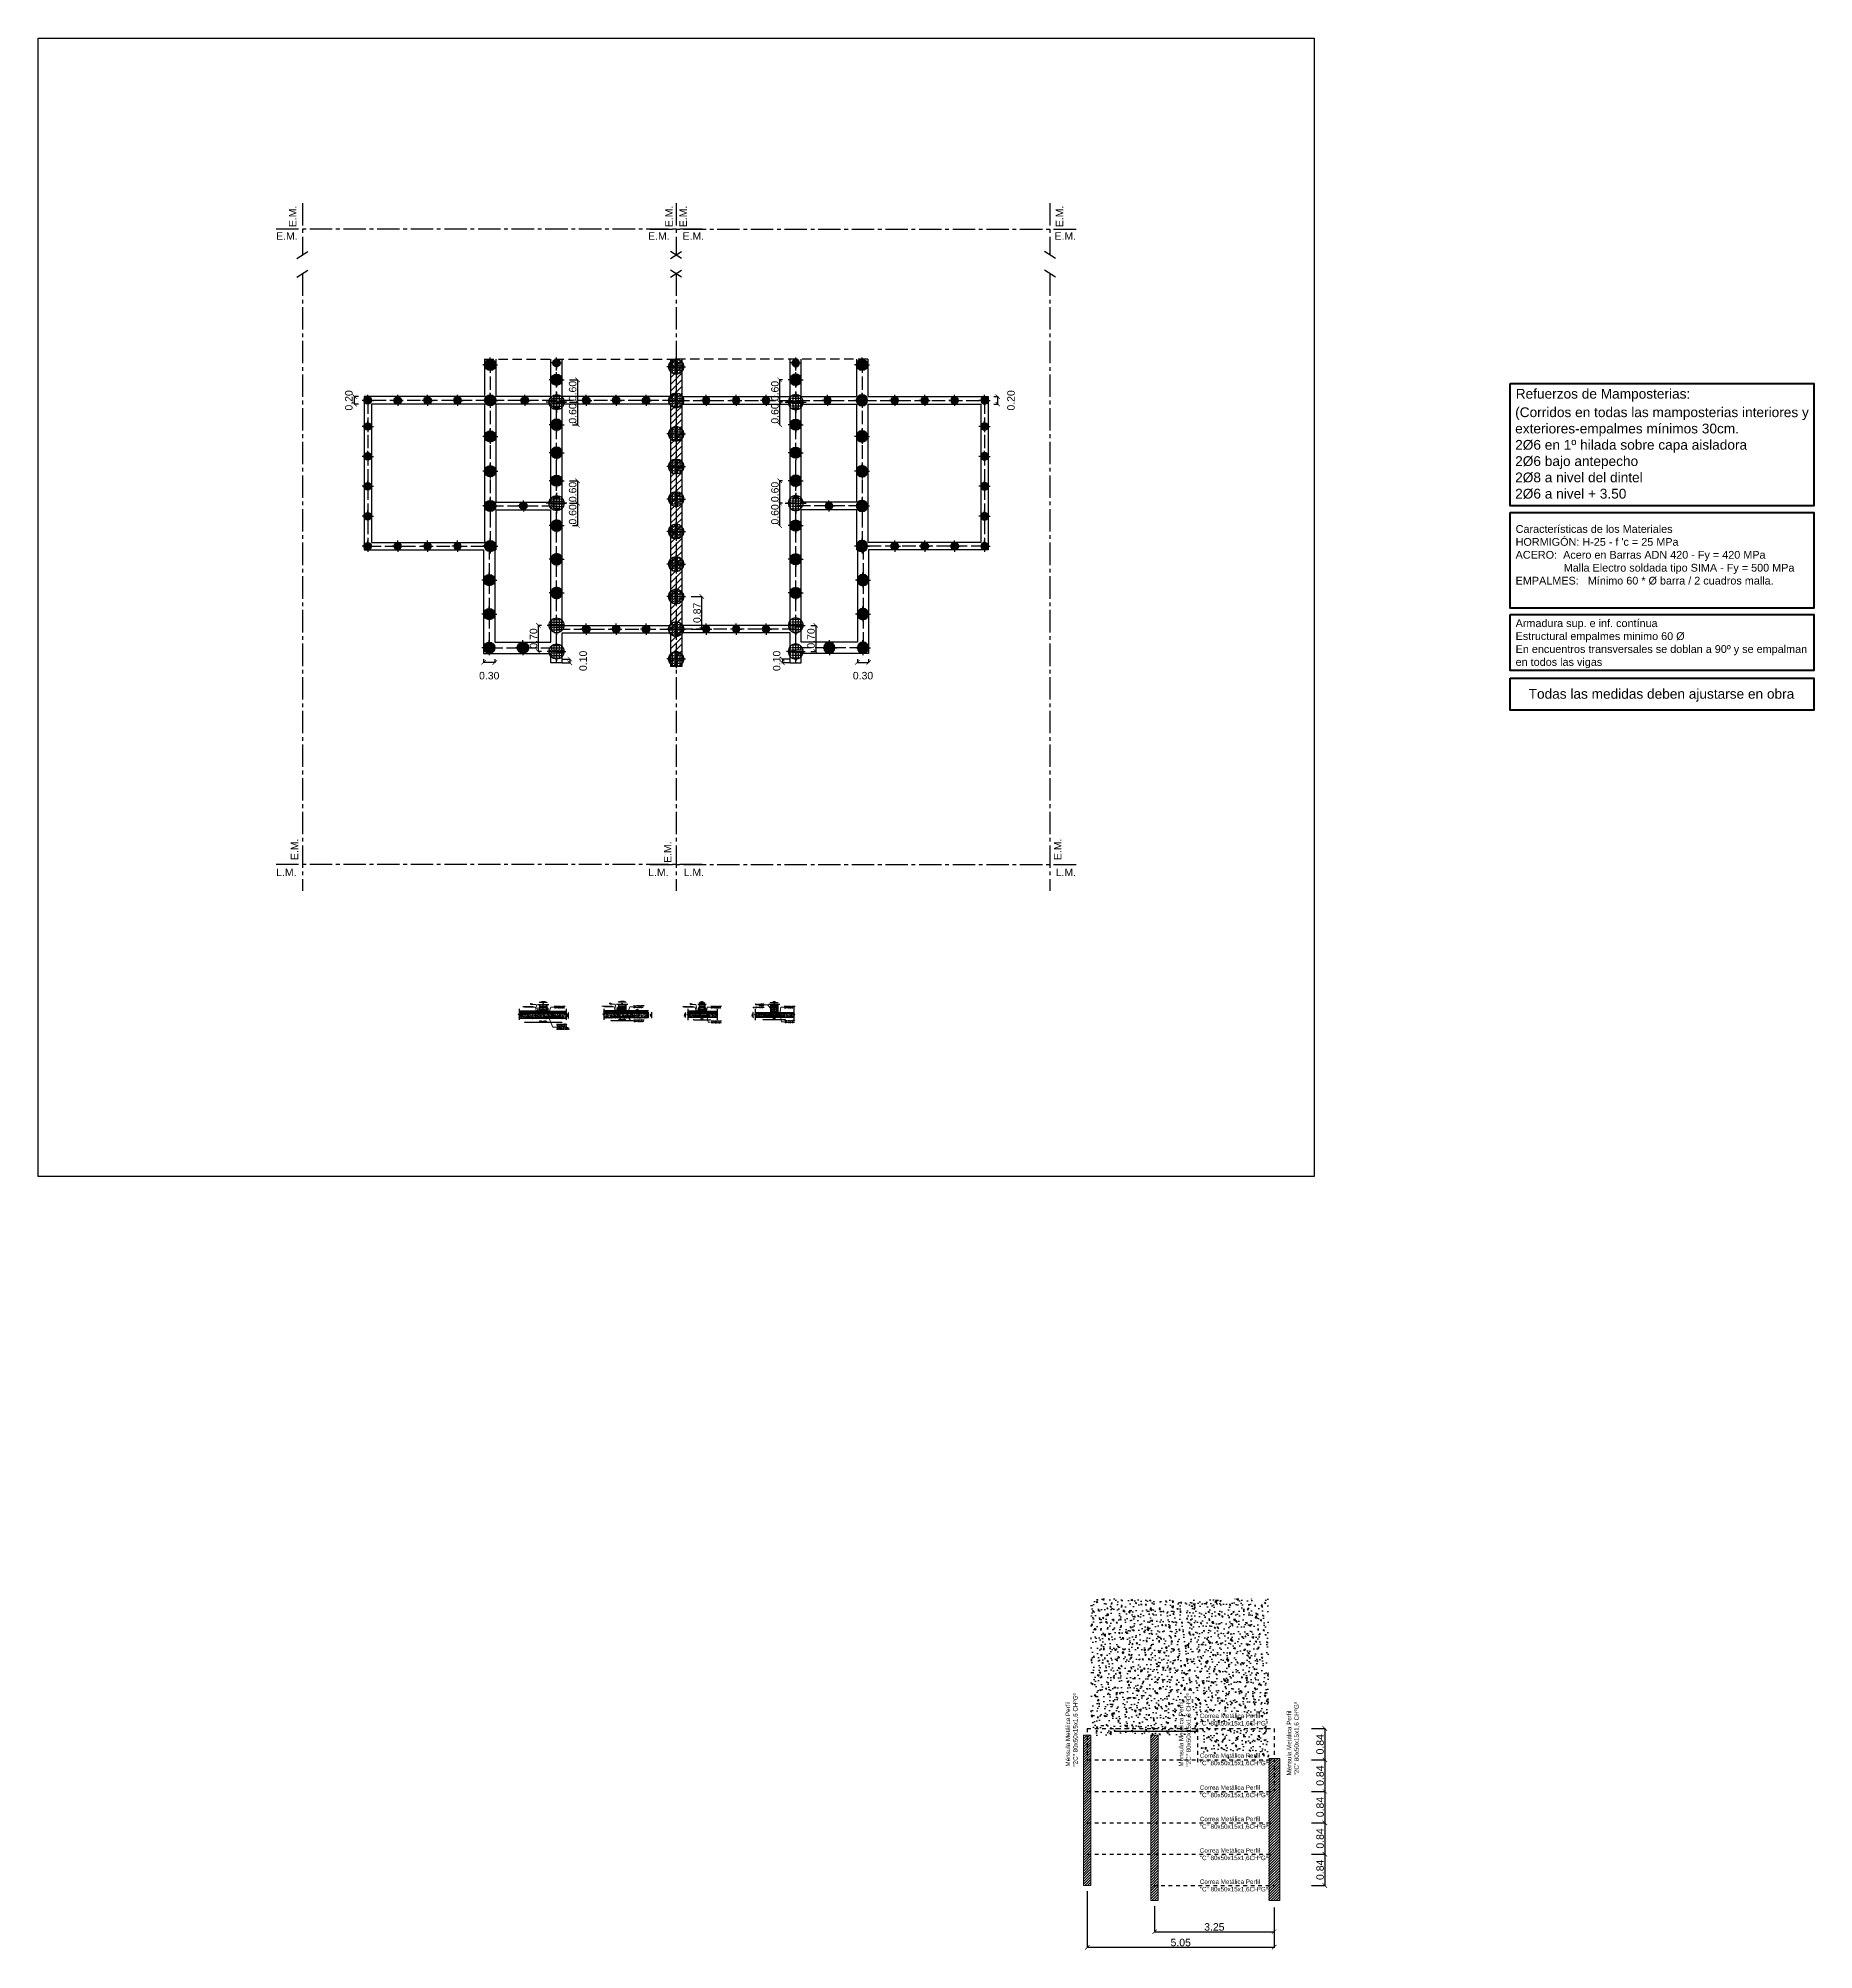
# Model space of a CAD drawing. Header units: millimetres. Extents: x 141 to 859, y -33 to 129.
# Drawn here: x 236.3 to 283.8, y 36.4 to 87.5 of the extents above; entities that cross this region are included whole.
import ezdxf
from ezdxf import colors
from ezdxf.entities.mleader import LeaderData, LeaderLine
from ezdxf.enums import TextEntityAlignment as Align
from ezdxf.math import Vec2, Vec3

# ---------------------------------------------------------------- set-up
doc = ezdxf.new("R2010")
doc.units = ezdxf.units.MM
doc.header["$LTSCALE"] = 0.1
doc.header["$MEASUREMENT"] = 0
doc.header["$PDMODE"] = 3
doc.header["$PDSIZE"] = 0.1
for name, pattern in [('ACAD_ISO02W100', [15, 12, -3]), ('ACAD_ISO04W100', [30, 24, -3, 0, -3]), ('TRAZOS2', [0.375, 0.25, -0.125])]:
    doc.linetypes.add(name, pattern=pattern)
doc.layers.get('DEFPOINTS').update_dxf_attribs({"color": 1})
for name, color, linetype, lineweight in [('00-COTAS', 1, 'Continuous', 9), ('CONT_MURO', 3, 'Continuous', 0), ('referencias', 1, 'Continuous', 5), ('SOMBRA', 1, 'Continuous', 0)]:
    doc.layers.add(name, color=color, linetype=linetype, lineweight=lineweight)
for name, color, linetype in [('00-muros-a', 2, 'Continuous'), ('11.Ejes', 1, 'ACAD_ISO04W100'), ('armadura', 10, 'Continuous'), ('Carpinterias', 7, 'Continuous'), ('CORTE-3', 3, 'Continuous'), ('corte2', 2, 'Continuous'), ('corte5', 5, 'Continuous'), ('Cotas', 1, 'Continuous'), ('EJES', 6, 'Continuous'), ('Equipamiento', 7, 'Continuous'), ('Funadciones', 7, 'Continuous'), ('FUNDACIONES-COTAS', 3, 'Continuous'), ('HATCH', 10, 'Continuous'), ('LADRILLOS', 3, 'Continuous'), ('Muros', 7, 'Continuous'), ('POLILINEA SUP', 150, 'Continuous'), ('TEXTO', 2, 'Continuous'), ('Textos', 7, 'Continuous'), ('TRAMAS', 8, 'Continuous'), ('vigas de encadenado', 2, 'Continuous')]:
    doc.layers.add(name, color=color, linetype=linetype)
doc.styles.add('ARIAL', font='arial.ttf', dxfattribs={"height": 0.18})
doc.styles.add('Arial20', font='arial.ttf', dxfattribs={"height": 0.2})
doc.styles.add('COTAS', font='ROMANS.shx', dxfattribs={"width": 0.7})
doc.styles.add('Diego', font='arial.ttf')
doc.dimstyles.new('COTA-1-100', dxfattribs={"dimtxt": 0.2, "dimasz": 0.12, "dimexe": 0.012, "dimexo": 0.15, "dimgap": 0.025, "dimtad": 1, "dimzin": 0, "dimdsep": 46, "dimtxsty": 'Arial20', "dimblk1": 'ARCHTICK', "dimblk2": 'ARCHTICK', "dimsah": 1, "dimcen": 0.09, "dimclrd": 256, "dimclre": 256, "dimclrt": 256, "dimazin": 0, "dimtfac": 1, "dimtofl": 0, "dimtmove": 2, "dimatfit": 3, "dimldrblk": 'ARCHTICK', "dimfxl": 1, "dimtolj": 1, "dimtzin": 0, "dimarcsym": 0})
doc.dimstyles.new('COTA-20', dxfattribs={"dimscale": 1.75, "dimtxt": 0.015, "dimasz": 0.004, "dimexe": 0.08, "dimexo": 0.1, "dimgap": 0.005, "dimtad": 1, "dimzin": 0, "dimdsep": 46, "dimtxsty": 'COTAS', "dimblk": 'DOT', "dimcen": 0.1, "dimse1": 1, "dimse2": 1, "dimclrd": 256, "dimclre": 256, "dimclrt": 256, "dimadec": 0, "dimazin": 0, "dimtfac": 1, "dimtix": 1, "dimtmove": 2, "dimatfit": 3, "dimldrblk": 'DOT', "dimfxl": 0, "dimtolj": 1, "dimtzin": 0, "dimarcsym": 0})
pattern_1 = [(140, (23.751095, -76.51783), (0.006275213, 0.071726018), [0.0075, -0.0825]), (85, (23.751095, -76.51783), (-0.075219213, -0.013875133), [0.006, -0.066]), (190.451444, (23.75162, -76.51185), (-0.068943999, 0.057850885), [0.00637402, -0.070114211]), (136.1842, (23.731095, -76.51783), (0.016551928, 0.106724133), [0.01125, -0.12375]), (186.635635, (23.73247, -76.50893), (-0.09741186, 0.093466195), [0.009561034, -0.105171376]), (81.184164, (23.7311, -76.51783), (-0.09741186, 0.093466195), [0.009, -0.099]), (111, (23.736095, -76.50783), (0.040261889, 0.059690705), [0.0075, -0.0825]), (56, (23.736095, -76.50783), (-0.072515005, 0.024331533), [0.006, -0.066]), (161.451445, (23.73945, -76.50285), (-0.032253115, 0.084022238), [0.006374019, -0.070114211]), (127.5, (23.751095, -76.517828), (-0.0332893854, 0.0012159855), [0, -0.0652, 0, -0.067, 0, -0.06625]), (97.5, (23.751095, -76.517828), (-0.039441171, 0.0263069537), [0, -0.0382, 0, -0.0637, 0, -0.02525]), (57.5, (23.751095, -76.540128), (0.0022554872, 0.0533822436), [0, -0.025, 0, -0.078, 0, -0.1035]), (47.5, (23.751095, -76.55013), (-0.010010498, 0.058318617), [0, -0.0325, 0, -0.0518, 0, -0.0735])]
pattern_2 = [(140, (23.079936, -76.51783), (0.006275213, 0.071726018), [0.0075, -0.0825]), (85, (23.079936, -76.51783), (-0.075219213, -0.013875133), [0.006, -0.066]), (190.451444, (23.08046, -76.51185), (-0.068943999, 0.057850885), [0.00637402, -0.070114211]), (136.1842, (23.05994, -76.51783), (0.016551928, 0.106724133), [0.01125, -0.12375]), (186.635635, (23.06132, -76.50893), (-0.09741186, 0.093466195), [0.009561034, -0.105171376]), (81.184164, (23.05994, -76.51783), (-0.09741186, 0.093466195), [0.009, -0.099]), (111, (23.064936, -76.50783), (0.040261889, 0.059690705), [0.0075, -0.0825]), (56, (23.064936, -76.50783), (-0.072515005, 0.024331533), [0.006, -0.066]), (161.451445, (23.06829, -76.50285), (-0.032253115, 0.084022238), [0.006374019, -0.070114211]), (127.5, (23.079936, -76.517828), (-0.0332893854, 0.0012159855), [0, -0.0652, 0, -0.067, 0, -0.06625]), (97.5, (23.079936, -76.517828), (-0.039441171, 0.0263069537), [0, -0.0382, 0, -0.0637, 0, -0.02525]), (57.5, (23.079936, -76.540128), (0.0022554872, 0.0533822436), [0, -0.025, 0, -0.078, 0, -0.1035]), (47.5, (23.079936, -76.55013), (-0.010010498, 0.058318617), [0, -0.0325, 0, -0.0518, 0, -0.0735])]
pattern_3 = [(45, (40.0391, -62.08394), (-0.08838835, 0.08838835), [])]

msp = doc.modelspace()

# ---------------------------------------------------------------- texts
at = {"layer": 'TEXTO', "color": 2, "char_height": 0.12, "width": 2.081632, "attachment_point": 1, "rotation": 90, "style": 'ARIAL'}
for insert in [(263.7943, 41.2907), (266.823, 41.2907), (269.7125, 41.0542)]:
    msp.add_mtext('\\pxql;Ménsula Metálica Perfil \\P"2C" 80x50x15x1,6 CHºGº', dxfattribs=dict(at, insert=insert))
at = {"layer": 'TEXTO', "color": 2, "char_height": 0.1, "width": 1.852308, "attachment_point": 1, "style": 'ARIAL'}
for insert in [(267.3844, 42.7083), (267.3844, 41.6448), (267.3844, 40.7883), (267.3844, 39.9481), (267.3844, 39.1063), (267.3844, 38.2694)]:
    msp.add_mtext('\\pxql;{\\H1.2x;Correa Metálica Perfil \\P"C" 80x50x15x1,6CHºGº} ', dxfattribs=dict(at, insert=insert))
at = {"layer": 'Textos', "style": 'ARIAL'}
msp.add_text('Refuerzos de Mamposterias:', height=0.2615, dxfattribs=at).set_placement((278.1715, 77.8905), align=Align.CENTER)
at = {"layer": 'Textos', "linetype": 'Continuous', "style": 'ARIAL'}
msp.add_text('Todas las medidas deben ajustarse en obra', height=0.26145, dxfattribs=at).set_placement((276.1829, 69.8619))
at = {"layer": 'Textos', "color": 2, "char_height": 0.2, "width": 0.738387, "rotation": 90, "style": 'Diego'}
for insert, attachment_point in [((243.0155, 83.0541), 3), ((253.2827, 83.0532), 9), ((253.4631, 83.0532), 3), ((263.7304, 83.0541), 9), ((243.0629, 66.1195), 3), ((253.2454, 66.0428), 9), ((263.6829, 66.1195), 9)]:
    msp.add_mtext('E.M.', dxfattribs=dict(at, insert=insert, attachment_point=attachment_point))
at = {"layer": 'Textos', "color": 2, "char_height": 0.2, "style": 'Diego'}
for s, insert, width, attachment_point in [('E.M.', (242.6728, 82.1406), 0.738387, 7), ('E.M.', (253.1992, 82.1406), 0.738387, 9), ('E.M.', (253.5466, 82.1406), 0.738387, 7), ('E.M.', (264.073, 82.1406), 0.738387, 9), ('L.M.', (242.6729, 65.1164), 0.601279, 7), ('L.M.', (253.1703, 65.1164), 0.601279, 9), ('L.M.', (253.5755, 65.1164), 0.601279, 7), ('L.M.', (264.0729, 65.1164), 0.601279, 9)]:
    msp.add_mtext(s, dxfattribs=dict(at, insert=insert, width=width, attachment_point=attachment_point))
at = {"layer": 'Textos', "attachment_point": 1, "style": 'ARIAL'}
for s, insert, char_height, width in [('\\A1;(Corridos en todas las mamposterias interiores y exteriores-empalmes mínimos 30cm.\\P2%%C6 en 1º hilada sobre capa aisladora\\P2%%C6 bajo antepecho\\P2%%C8 a nivel del dintel\\P2%%C6 a nivel + 3.50', (275.8219, 77.6576), 0.2615, 7.85988), ("Características de los Materiales\\PHORMIGÓN: H-25 - f 'c = 25 MPa\\PACERO:  Acero en Barras ADN 420 - Fy = 420 MPa \\P                Malla Electro soldada tipo SIMA - Fy = 500 MPa\\PEMPALMES:   Mínimo 60 * %%C barra / 2 cuadros malla.", (275.8334, 74.507), 0.207319, 7.8599), ('Armadura sup. e inf. contínua\\PEstructural empalmes minimo 60 %%C\\PEn encuentros transversales se doblan a 90º y se empalman en todos las vigas', (275.8334, 71.9856), 0.207319, 7.8599)]:
    msp.add_mtext(s, dxfattribs=dict(at, insert=insert, char_height=char_height, width=width))

# ---------------------------------------------------------------- blocks, each defined once
blk = doc.blocks.new('_ARCHTICK')
at = {"color": 0, "linetype": 'ByBlock', "const_width": 0.15}
blk.add_lwpolyline([(-0.5, -0.5), (0.5, 0.5)], dxfattribs=at)
blk = doc.blocks.new('*D169')
at = {"layer": 'Cotas', "lineweight": -2, "transparency": 16777216}
for p, q in [((270.373, 42.307), (270.742, 42.307)), ((270.73, 42.307), (270.73, 41.467)), ((270.373, 41.467), (270.742, 41.467))]:
    blk.add_line(p, q, dxfattribs=at)
at = {"layer": 'DEFPOINTS', "color": 0, "transparency": 16777216}
for p in [(269.373, 42.307), (269.373, 41.467), (270.73, 41.467)]:
    blk.add_point(p, dxfattribs=at)
at = {"layer": 'Cotas', "lineweight": -2, "transparency": 16777216, "xscale": 0.12, "yscale": 0.12, "zscale": 0.12}
for p, rotation in [((270.73, 42.307), 90), ((270.73, 41.467), 270)]:
    blk.add_blockref('_ARCHTICK', p, dxfattribs=dict(at, rotation=rotation))
at = {"layer": 'Cotas', "color": 2, "transparency": 16777216, "insert": (270.603, 41.887), "char_height": 0.2, "attachment_point": 5, "rotation": 90, "style": 'Arial20'}
blk.add_mtext('\\A1;0.84', dxfattribs=at)
blk = doc.blocks.new('*D170')
at = {"layer": 'Cotas', "lineweight": -2, "transparency": 16777216}
for p, q in [((270.373, 41.467), (270.742, 41.467)), ((270.73, 41.467), (270.73, 40.627)), ((270.373, 40.627), (270.742, 40.627))]:
    blk.add_line(p, q, dxfattribs=at)
at = {"layer": 'DEFPOINTS', "color": 0, "transparency": 16777216}
for p in [(269.373, 41.467), (269.373, 40.627), (270.73, 40.627)]:
    blk.add_point(p, dxfattribs=at)
at = {"layer": 'Cotas', "lineweight": -2, "transparency": 16777216, "xscale": 0.12, "yscale": 0.12, "zscale": 0.12}
for p, rotation in [((270.73, 41.467), 90), ((270.73, 40.627), 270)]:
    blk.add_blockref('_ARCHTICK', p, dxfattribs=dict(at, rotation=rotation))
at = {"layer": 'Cotas', "color": 2, "transparency": 16777216, "insert": (270.603, 41.047), "char_height": 0.2, "attachment_point": 5, "rotation": 90, "style": 'Arial20'}
blk.add_mtext('\\A1;0.84', dxfattribs=at)
blk = doc.blocks.new('*D171')
at = {"layer": 'Cotas', "lineweight": -2, "transparency": 16777216}
for p, q in [((270.373, 40.627), (270.742, 40.627)), ((270.73, 40.627), (270.73, 39.787)), ((270.373, 39.787), (270.742, 39.787))]:
    blk.add_line(p, q, dxfattribs=at)
at = {"layer": 'DEFPOINTS', "color": 0, "transparency": 16777216}
for p in [(269.373, 40.627), (269.373, 39.787), (270.73, 39.787)]:
    blk.add_point(p, dxfattribs=at)
at = {"layer": 'Cotas', "lineweight": -2, "transparency": 16777216, "xscale": 0.12, "yscale": 0.12, "zscale": 0.12}
for p, rotation in [((270.73, 40.627), 90), ((270.73, 39.787), 270)]:
    blk.add_blockref('_ARCHTICK', p, dxfattribs=dict(at, rotation=rotation))
at = {"layer": 'Cotas', "color": 2, "transparency": 16777216, "insert": (270.603, 40.207), "char_height": 0.2, "attachment_point": 5, "rotation": 90, "style": 'Arial20'}
blk.add_mtext('\\A1;0.84', dxfattribs=at)
blk = doc.blocks.new('*D172')
at = {"layer": 'Cotas', "lineweight": -2, "transparency": 16777216}
for p, q in [((270.373, 39.787), (270.742, 39.787)), ((270.73, 39.787), (270.73, 38.947)), ((270.373, 38.947), (270.742, 38.947))]:
    blk.add_line(p, q, dxfattribs=at)
at = {"layer": 'DEFPOINTS', "color": 0, "transparency": 16777216}
for p in [(269.373, 39.787), (269.373, 38.947), (270.73, 38.947)]:
    blk.add_point(p, dxfattribs=at)
at = {"layer": 'Cotas', "lineweight": -2, "transparency": 16777216, "xscale": 0.12, "yscale": 0.12, "zscale": 0.12}
for p, rotation in [((270.73, 39.787), 90), ((270.73, 38.947), 270)]:
    blk.add_blockref('_ARCHTICK', p, dxfattribs=dict(at, rotation=rotation))
at = {"layer": 'Cotas', "color": 2, "transparency": 16777216, "insert": (270.603, 39.367), "char_height": 0.2, "attachment_point": 5, "rotation": 90, "style": 'Arial20'}
blk.add_mtext('\\A1;0.84', dxfattribs=at)
blk = doc.blocks.new('*D173')
at = {"layer": 'Cotas', "lineweight": -2, "transparency": 16777216}
for p, q in [((270.373, 38.947), (270.742, 38.947)), ((270.73, 38.947), (270.73, 38.107)), ((270.373, 38.107), (270.742, 38.107))]:
    blk.add_line(p, q, dxfattribs=at)
at = {"layer": 'DEFPOINTS', "color": 0, "transparency": 16777216}
for p in [(269.373, 38.947), (269.373, 38.107), (270.73, 38.107)]:
    blk.add_point(p, dxfattribs=at)
at = {"layer": 'Cotas', "lineweight": -2, "transparency": 16777216, "xscale": 0.12, "yscale": 0.12, "zscale": 0.12}
for p, rotation in [((270.73, 38.947), 90), ((270.73, 38.107), 270)]:
    blk.add_blockref('_ARCHTICK', p, dxfattribs=dict(at, rotation=rotation))
at = {"layer": 'Cotas', "color": 2, "transparency": 16777216, "insert": (270.603, 38.527), "char_height": 0.2, "attachment_point": 5, "rotation": 90, "style": 'Arial20'}
blk.add_mtext('\\A1;0.84', dxfattribs=at)
blk = doc.blocks.new('*D174')
at = {"layer": 'Cotas', "lineweight": -2, "transparency": 16777216}
for p, q in [((266.173, 37.557), (266.173, 36.86)), ((269.373, 37.523), (269.373, 36.86)), ((266.173, 36.872), (269.373, 36.872))]:
    blk.add_line(p, q, dxfattribs=at)
at = {"layer": 'DEFPOINTS', "color": 0, "transparency": 16777216}
for p in [(266.173, 37.707), (269.373, 37.673), (269.373, 36.872)]:
    blk.add_point(p, dxfattribs=at)
at = {"layer": 'Cotas', "lineweight": -2, "transparency": 16777216, "xscale": 0.12, "yscale": 0.12, "zscale": 0.12, "rotation": 180}
blk.add_blockref('_ARCHTICK', (266.173, 36.872), dxfattribs=at)
at = {"layer": 'Cotas', "lineweight": -2, "transparency": 16777216, "xscale": 0.12, "yscale": 0.12, "zscale": 0.12}
blk.add_blockref('_ARCHTICK', (269.373, 36.872), dxfattribs=at)
at = {"layer": 'Cotas', "color": 2, "transparency": 16777216, "insert": (267.773, 36.999), "char_height": 0.2, "attachment_point": 5, "style": 'Arial20'}
blk.add_mtext('\\A1;3.25', dxfattribs=at)
blk = doc.blocks.new('*D175')
at = {"layer": 'Cotas', "lineweight": -2, "transparency": 16777216}
for p, q in [((264.373, 37.957), (264.373, 36.443)), ((269.373, 37.523), (269.373, 36.443)), ((264.373, 36.455), (269.373, 36.455))]:
    blk.add_line(p, q, dxfattribs=at)
at = {"layer": 'DEFPOINTS', "color": 0, "transparency": 16777216}
for p in [(264.373, 38.107), (269.373, 37.673), (269.373, 36.455)]:
    blk.add_point(p, dxfattribs=at)
at = {"layer": 'Cotas', "lineweight": -2, "transparency": 16777216, "xscale": 0.12, "yscale": 0.12, "zscale": 0.12, "rotation": 180}
blk.add_blockref('_ARCHTICK', (264.373, 36.455), dxfattribs=at)
at = {"layer": 'Cotas', "lineweight": -2, "transparency": 16777216, "xscale": 0.12, "yscale": 0.12, "zscale": 0.12}
blk.add_blockref('_ARCHTICK', (269.373, 36.455), dxfattribs=at)
at = {"layer": 'Cotas', "color": 2, "transparency": 16777216, "insert": (266.873, 36.582), "char_height": 0.2, "attachment_point": 5, "style": 'Arial20'}
blk.add_mtext('\\A1;5.05', dxfattribs=at)
blk = doc.blocks.new('_None')
blk = doc.blocks.new('_Oblique')
at = {"color": 0, "linetype": 'ByBlock', "lineweight": -2}
blk.add_line((-0.5, -0.5), (0.5, 0.5), dxfattribs=at)
blk = doc.blocks.new('*D20')
at = {"layer": '00-COTAS', "lineweight": -2, "transparency": 16777216}
blk.add_line((253.838, 61.271), (254.29, 61.271), dxfattribs=at)
at = {"layer": 'DEFPOINTS', "color": 0, "transparency": 16777216}
for p in [(253.838, 61.39), (254.29, 61.39), (254.29, 61.271)]:
    blk.add_point(p, dxfattribs=at)
at = {"layer": '00-COTAS', "lineweight": -2, "transparency": 16777216, "xscale": 0.01, "yscale": 0.01, "zscale": 0.01, "rotation": 180}
blk.add_blockref('_Oblique', (253.838, 61.271), dxfattribs=at)
at = {"layer": '00-COTAS', "lineweight": -2, "transparency": 16777216, "xscale": 0.01, "yscale": 0.01, "zscale": 0.01}
blk.add_blockref('_Oblique', (254.29, 61.271), dxfattribs=at)
at = {"layer": '00-COTAS', "transparency": 16777216, "insert": (254.064, 61.291), "char_height": 0.025, "attachment_point": 5, "style": 'COTAS'}
blk.add_mtext('\\A1;0,45', dxfattribs=at)
blk = doc.blocks.new('_Dot')
at = {"color": 0, "linetype": 'ByBlock', "lineweight": -2}
blk.add_line((-0.5, 0), (-1, 0), dxfattribs=at)
at = {"color": 0, "linetype": 'ByBlock', "const_width": 0.5}
blk.add_lwpolyline([(-0.25, 0, 1), (0.25, 0, 1)], format="xyb", close=True, dxfattribs=at)
blk = doc.blocks.new('*D21')
at = {"layer": '00-COTAS', "lineweight": -2, "transparency": 16777216}
blk.add_line((255.696, 61.282), (256.296, 61.282), dxfattribs=at)
at = {"layer": 'DEFPOINTS', "color": 0, "transparency": 16777216}
for p in [(255.696, 61.39), (256.296, 61.39), (256.296, 61.282)]:
    blk.add_point(p, dxfattribs=at)
at = {"layer": '00-COTAS', "lineweight": -2, "transparency": 16777216, "xscale": 0.01, "yscale": 0.01, "zscale": 0.01, "rotation": 180}
blk.add_blockref('_Oblique', (255.696, 61.282), dxfattribs=at)
at = {"layer": '00-COTAS', "lineweight": -2, "transparency": 16777216, "xscale": 0.01, "yscale": 0.01, "zscale": 0.01}
blk.add_blockref('_Oblique', (256.296, 61.282), dxfattribs=at)
at = {"layer": '00-COTAS', "transparency": 16777216, "insert": (255.996, 61.302), "char_height": 0.025, "attachment_point": 5, "style": 'COTAS'}
blk.add_mtext('\\A1;0,60', dxfattribs=at)
blk = doc.blocks.new('*D22')
at = {"layer": '00-COTAS', "lineweight": -2, "transparency": 16777216}
blk.add_line((253.623, 61.34), (253.623, 61.46), dxfattribs=at)
at = {"layer": 'DEFPOINTS', "color": 0, "transparency": 16777216}
for p in [(253.623, 61.46), (253.69, 61.46), (253.69, 61.34)]:
    blk.add_point(p, dxfattribs=at)
at = {"layer": '00-COTAS', "lineweight": -2, "transparency": 16777216, "xscale": 0.01, "yscale": 0.01, "zscale": 0.01}
for p, rotation in [((253.623, 61.46), 90), ((253.623, 61.34), 270)]:
    blk.add_blockref('_Oblique', p, dxfattribs=dict(at, rotation=rotation))
at = {"layer": '00-COTAS', "transparency": 16777216, "insert": (253.604, 61.4), "char_height": 0.025, "attachment_point": 5, "rotation": 90, "style": 'COTAS'}
blk.add_mtext('\\A1;0,11', dxfattribs=at)
blk = doc.blocks.new('*D23')
at = {"layer": '00-COTAS', "lineweight": -2, "transparency": 16777216}
blk.add_line((255.434, 61.34), (255.434, 61.46), dxfattribs=at)
at = {"layer": 'DEFPOINTS', "color": 0, "transparency": 16777216}
for p in [(255.434, 61.46), (255.501, 61.46), (255.501, 61.34)]:
    blk.add_point(p, dxfattribs=at)
at = {"layer": '00-COTAS', "lineweight": -2, "transparency": 16777216, "xscale": 0.01, "yscale": 0.01, "zscale": 0.01}
for p, rotation in [((255.434, 61.46), 90), ((255.434, 61.34), 270)]:
    blk.add_blockref('_Oblique', p, dxfattribs=dict(at, rotation=rotation))
at = {"layer": '00-COTAS', "transparency": 16777216, "insert": (255.414, 61.4), "char_height": 0.025, "attachment_point": 5, "rotation": 90, "style": 'COTAS'}
blk.add_mtext('\\A1;0,11', dxfattribs=at)
blk = doc.blocks.new('*D24')
at = {"layer": '00-COTAS', "lineweight": -2, "transparency": 16777216}
blk.add_line((249.917, 61.736), (249.717, 61.736), dxfattribs=at)
at = {"layer": 'DEFPOINTS', "color": 0, "transparency": 16777216}
for p in [(249.717, 61.736), (249.717, 61.68), (249.917, 61.68)]:
    blk.add_point(p, dxfattribs=at)
at = {"layer": '00-COTAS', "lineweight": -2, "transparency": 16777216, "xscale": 0.01, "yscale": 0.01, "zscale": 0.01, "rotation": 180}
blk.add_blockref('_Oblique', (249.717, 61.736), dxfattribs=at)
at = {"layer": '00-COTAS', "lineweight": -2, "transparency": 16777216, "xscale": 0.01, "yscale": 0.01, "zscale": 0.01}
blk.add_blockref('_Oblique', (249.917, 61.736), dxfattribs=at)
at = {"layer": '00-COTAS', "transparency": 16777216, "insert": (249.817, 61.753), "char_height": 0.025, "attachment_point": 5, "style": 'COTAS'}
blk.add_mtext('\\A1;variable', dxfattribs=at)
blk = doc.blocks.new('*D25')
at = {"layer": '00-COTAS', "lineweight": -2, "transparency": 16777216}
blk.add_line((253.99, 61.729), (254.14, 61.729), dxfattribs=at)
at = {"layer": 'DEFPOINTS', "color": 0, "transparency": 16777216}
for p in [(253.99, 61.68), (254.14, 61.729), (254.14, 61.68)]:
    blk.add_point(p, dxfattribs=at)
at = {"layer": '00-COTAS', "lineweight": -2, "transparency": 16777216, "xscale": 0.01, "yscale": 0.01, "zscale": 0.01, "rotation": 180}
blk.add_blockref('_Oblique', (253.99, 61.729), dxfattribs=at)
at = {"layer": '00-COTAS', "lineweight": -2, "transparency": 16777216, "xscale": 0.01, "yscale": 0.01, "zscale": 0.01}
blk.add_blockref('_Oblique', (254.14, 61.729), dxfattribs=at)
at = {"layer": '00-COTAS', "transparency": 16777216, "insert": (254.065, 61.747), "char_height": 0.025, "attachment_point": 5, "style": 'COTAS'}
blk.add_mtext('\\A1;0.15', dxfattribs=at)
blk = doc.blocks.new('*D26')
at = {"layer": '00-COTAS', "lineweight": -2, "transparency": 16777216}
blk.add_line((255.897, 61.732), (256.097, 61.732), dxfattribs=at)
at = {"layer": 'DEFPOINTS', "color": 0, "transparency": 16777216}
for p in [(255.897, 61.68), (256.097, 61.732), (256.097, 61.68)]:
    blk.add_point(p, dxfattribs=at)
at = {"layer": '00-COTAS', "lineweight": -2, "transparency": 16777216, "xscale": 0.01, "yscale": 0.01, "zscale": 0.01, "rotation": 180}
blk.add_blockref('_Oblique', (255.897, 61.732), dxfattribs=at)
at = {"layer": '00-COTAS', "lineweight": -2, "transparency": 16777216, "xscale": 0.01, "yscale": 0.01, "zscale": 0.01}
blk.add_blockref('_Oblique', (256.097, 61.732), dxfattribs=at)
at = {"layer": '00-COTAS', "transparency": 16777216, "insert": (255.997, 61.75), "char_height": 0.025, "attachment_point": 5, "style": 'COTAS'}
blk.add_mtext('\\A1;0.20', dxfattribs=at)
blk = doc.blocks.new('*D27')
at = {"layer": '00-COTAS', "lineweight": -2, "transparency": 16777216}
blk.add_line((250.489, 61.46), (250.489, 61.31), dxfattribs=at)
at = {"layer": 'DEFPOINTS', "color": 0, "transparency": 16777216}
for p in [(250.404, 61.46), (250.404, 61.31), (250.489, 61.31)]:
    blk.add_point(p, dxfattribs=at)
at = {"layer": '00-COTAS', "lineweight": -2, "transparency": 16777216, "xscale": 0.01, "yscale": 0.01, "zscale": 0.01}
for p, rotation in [((250.489, 61.46), 90), ((250.489, 61.31), 270)]:
    blk.add_blockref('_Oblique', p, dxfattribs=dict(at, rotation=rotation))
at = {"layer": '00-COTAS', "transparency": 16777216, "insert": (250.471, 61.385), "char_height": 0.025, "attachment_point": 5, "rotation": 90, "style": 'COTAS'}
blk.add_mtext('\\A1;0.15', dxfattribs=at)
blk = doc.blocks.new('*D28')
at = {"layer": '00-COTAS', "lineweight": -2, "transparency": 16777216}
blk.add_line((249.317, 61.206), (250.317, 61.206), dxfattribs=at)
at = {"layer": 'DEFPOINTS', "color": 0, "transparency": 16777216}
for p in [(249.317, 61.34), (250.317, 61.34), (250.317, 61.206)]:
    blk.add_point(p, dxfattribs=at)
at = {"layer": '00-COTAS', "lineweight": -2, "transparency": 16777216, "xscale": 0.01, "yscale": 0.01, "zscale": 0.01, "rotation": 180}
blk.add_blockref('_Oblique', (249.317, 61.206), dxfattribs=at)
at = {"layer": '00-COTAS', "lineweight": -2, "transparency": 16777216, "xscale": 0.01, "yscale": 0.01, "zscale": 0.01}
blk.add_blockref('_Oblique', (250.317, 61.206), dxfattribs=at)
at = {"layer": '00-COTAS', "transparency": 16777216, "insert": (249.817, 61.226), "char_height": 0.025, "width": 0.05083, "attachment_point": 5, "style": 'COTAS'}
blk.add_mtext('\\A1;1,00m-1,20m', dxfattribs=at)
blk = doc.blocks.new('*D29')
at = {"layer": '00-COTAS', "lineweight": -2, "transparency": 16777216}
blk.add_line((252.029, 61.519), (252.629, 61.519), dxfattribs=at)
at = {"layer": 'DEFPOINTS', "color": 0, "transparency": 16777216}
for p in [(252.029, 61.473), (252.629, 61.519), (252.629, 61.373)]:
    blk.add_point(p, dxfattribs=at)
at = {"layer": '00-COTAS', "lineweight": -2, "transparency": 16777216, "xscale": 0.01, "yscale": 0.01, "zscale": 0.01, "rotation": 180}
blk.add_blockref('_Oblique', (252.029, 61.519), dxfattribs=at)
at = {"layer": '00-COTAS', "lineweight": -2, "transparency": 16777216, "xscale": 0.01, "yscale": 0.01, "zscale": 0.01}
blk.add_blockref('_Oblique', (252.629, 61.519), dxfattribs=at)
at = {"layer": '00-COTAS', "transparency": 16777216, "insert": (252.329, 61.537), "char_height": 0.025, "attachment_point": 5, "style": 'COTAS'}
blk.add_mtext('\\A1;0.60', dxfattribs=at)
blk = doc.blocks.new('*D30')
at = {"layer": '00-COTAS', "lineweight": -2, "transparency": 16777216}
blk.add_line((252.029, 61.746), (251.829, 61.746), dxfattribs=at)
at = {"layer": 'DEFPOINTS', "color": 0, "transparency": 16777216}
for p in [(251.829, 61.746), (251.829, 61.691), (252.029, 61.691)]:
    blk.add_point(p, dxfattribs=at)
at = {"layer": '00-COTAS', "lineweight": -2, "transparency": 16777216, "xscale": 0.01, "yscale": 0.01, "zscale": 0.01, "rotation": 180}
blk.add_blockref('_Oblique', (251.829, 61.746), dxfattribs=at)
at = {"layer": '00-COTAS', "lineweight": -2, "transparency": 16777216, "xscale": 0.01, "yscale": 0.01, "zscale": 0.01}
blk.add_blockref('_Oblique', (252.029, 61.746), dxfattribs=at)
at = {"layer": '00-COTAS', "transparency": 16777216, "insert": (251.929, 61.764), "char_height": 0.025, "attachment_point": 5, "style": 'COTAS'}
blk.add_mtext('\\A1;variable', dxfattribs=at)
blk = doc.blocks.new('*D31')
at = {"layer": '00-COTAS', "lineweight": -2, "transparency": 16777216}
blk.add_line((251.628, 61.255), (252.228, 61.255), dxfattribs=at)
at = {"layer": 'DEFPOINTS', "color": 0, "transparency": 16777216}
for p in [(251.628, 61.359), (252.228, 61.359), (252.228, 61.255)]:
    blk.add_point(p, dxfattribs=at)
at = {"layer": '00-COTAS', "lineweight": -2, "transparency": 16777216, "xscale": 0.01, "yscale": 0.01, "zscale": 0.01, "rotation": 180}
blk.add_blockref('_Oblique', (251.628, 61.255), dxfattribs=at)
at = {"layer": '00-COTAS', "lineweight": -2, "transparency": 16777216, "xscale": 0.01, "yscale": 0.01, "zscale": 0.01}
blk.add_blockref('_Oblique', (252.228, 61.255), dxfattribs=at)
at = {"layer": '00-COTAS', "transparency": 16777216, "insert": (251.928, 61.275), "char_height": 0.025, "width": 0.05333, "attachment_point": 5, "style": 'COTAS'}
blk.add_mtext('\\A1;0,80-0,60m', dxfattribs=at)
blk = doc.blocks.new('*D50')
at = {"layer": '00-COTAS', "lineweight": -2, "transparency": 16777216}
blk.add_line((252.711, 61.471), (252.711, 61.321), dxfattribs=at)
at = {"layer": 'DEFPOINTS', "color": 0, "transparency": 16777216}
for p in [(252.629, 61.471), (252.629, 61.321), (252.711, 61.321)]:
    blk.add_point(p, dxfattribs=at)
at = {"layer": '00-COTAS', "lineweight": -2, "transparency": 16777216, "xscale": 0.01, "yscale": 0.01, "zscale": 0.01}
for p, rotation in [((252.711, 61.471), 90), ((252.711, 61.321), 270)]:
    blk.add_blockref('_Oblique', p, dxfattribs=dict(at, rotation=rotation))
at = {"layer": '00-COTAS', "transparency": 16777216, "insert": (252.693, 61.396), "char_height": 0.025, "attachment_point": 5, "rotation": 90, "style": 'COTAS'}
blk.add_mtext('\\A1;0.15', dxfattribs=at)
blk = doc.blocks.new('PILOTIN')
at = {"layer": 'Funadciones'}
blk.add_hatch(color=1, dxfattribs=at).paths.add_polyline_path([(231.332, 120.183, 1), (231.132, 120.183, 1)])
at = {"layer": '11.Ejes', "ltscale": 0.5}
for q in [(231.232, 120.333), (231.082, 120.183), (231.382, 120.183), (231.232, 120.033)]:
    blk.add_line((231.232, 120.183), q, dxfattribs=at)
at = {"layer": 'Funadciones', "color": 1}
blk.add_circle((231.232, 120.183), 0.1, dxfattribs=at)
blk = doc.blocks.new('30')
at = {"layer": 'Funadciones', "true_color": 0x25cb67}
h = blk.add_hatch(dxfattribs=at)
h.set_pattern_fill('ANSI31', color=112, scale=0.15, angle=45, style=0)
edge = h.paths.add_edge_path()
edge.add_arc((245.084, 72.759), 0.15, 0, 360)
at = {"layer": '11.Ejes', "color": 112, "ltscale": 0.5, "true_color": 0x25cb67}
for q in [(244.884, 72.759), (245.084, 72.959), (245.284, 72.759), (245.084, 72.559)]:
    blk.add_line((245.084, 72.759), q, dxfattribs=at)
at = {"layer": 'Funadciones', "color": 112, "true_color": 0x25cb67}
blk.add_circle((245.084, 72.759), 0.15, dxfattribs=at)
blk = doc.blocks.new('40')
at = {"layer": 'Funadciones'}
h = blk.add_hatch(dxfattribs=at)
h.set_pattern_fill('ANGLE', color=1, scale=0.25, style=0)
h.set_pattern_definition([(0, (0, 0), (0, 0.06875), [0.05, -0.01875]), (90, (0, 0), (-0.06875, 4e-18), [0.05, -0.01875])])
edge = h.paths.add_edge_path()
edge.add_arc((247.391, 79.356), 0.2, 0, 360)
at = {"layer": '11.Ejes', "color": 1, "ltscale": 0.5}
for q in [(247.141, 79.356), (247.391, 79.606), (247.641, 79.356), (247.391, 79.106)]:
    blk.add_line((247.391, 79.356), q, dxfattribs=at)
at = {"layer": 'Funadciones', "color": 1}
blk.add_circle((247.391, 79.356), 0.2, dxfattribs=at)
blk = doc.blocks.new('*D321')
at = {"layer": 'DEFPOINTS', "color": 0, "transparency": 16777216}
for p in [(256.373, 78.394), (256.143, 77.794), (256.373, 77.794)]:
    blk.add_point(p, dxfattribs=at)
at = {"layer": 'FUNDACIONES-COTAS', "lineweight": -2, "transparency": 16777216}
for p, q in [((256.223, 78.394), (256.131, 78.394)), ((256.143, 78.394), (256.143, 77.794)), ((256.223, 77.794), (256.131, 77.794))]:
    blk.add_line(p, q, dxfattribs=at)
at = {"layer": 'FUNDACIONES-COTAS', "lineweight": -2, "transparency": 16777216, "xscale": 0.12, "yscale": 0.12, "zscale": 0.12}
for p, rotation in [((256.143, 78.394), 90), ((256.143, 77.794), 270)]:
    blk.add_blockref('_ARCHTICK', p, dxfattribs=dict(at, rotation=rotation))
at = {"layer": 'FUNDACIONES-COTAS', "transparency": 16777216, "insert": (256.016, 78.094), "char_height": 0.2, "attachment_point": 5, "rotation": 90, "style": 'Arial20'}
blk.add_mtext('\\A1;0.60', dxfattribs=at)
blk = doc.blocks.new('*D322')
at = {"layer": 'DEFPOINTS', "color": 0, "transparency": 16777216}
for p in [(256.293, 77.794), (256.143, 77.194), (256.293, 77.194)]:
    blk.add_point(p, dxfattribs=at)
at = {"layer": 'FUNDACIONES-COTAS', "lineweight": -2, "transparency": 16777216}
for p, q in [((256.143, 77.794), (256.131, 77.794)), ((256.143, 77.794), (256.143, 77.194)), ((256.143, 77.194), (256.131, 77.194))]:
    blk.add_line(p, q, dxfattribs=at)
at = {"layer": 'FUNDACIONES-COTAS', "lineweight": -2, "transparency": 16777216, "xscale": 0.12, "yscale": 0.12, "zscale": 0.12}
for p, rotation in [((256.143, 77.794), 90), ((256.143, 77.194), 270)]:
    blk.add_blockref('_ARCHTICK', p, dxfattribs=dict(at, rotation=rotation))
at = {"layer": 'FUNDACIONES-COTAS', "transparency": 16777216, "insert": (256.016, 77.494), "char_height": 0.2, "attachment_point": 5, "rotation": 90, "style": 'Arial20'}
blk.add_mtext('\\A1;0.60', dxfattribs=at)
blk = doc.blocks.new('*D323')
at = {"layer": 'DEFPOINTS', "color": 0, "transparency": 16777216}
for p in [(256.373, 75.693), (256.143, 75.094), (256.373, 75.094)]:
    blk.add_point(p, dxfattribs=at)
at = {"layer": 'FUNDACIONES-COTAS', "lineweight": -2, "transparency": 16777216}
for p, q in [((256.223, 75.693), (256.131, 75.693)), ((256.143, 75.693), (256.143, 75.094)), ((256.223, 75.094), (256.131, 75.094))]:
    blk.add_line(p, q, dxfattribs=at)
at = {"layer": 'FUNDACIONES-COTAS', "lineweight": -2, "transparency": 16777216, "xscale": 0.12, "yscale": 0.12, "zscale": 0.12}
for p, rotation in [((256.143, 75.693), 90), ((256.143, 75.094), 270)]:
    blk.add_blockref('_ARCHTICK', p, dxfattribs=dict(at, rotation=rotation))
at = {"layer": 'FUNDACIONES-COTAS', "transparency": 16777216, "insert": (256.016, 75.394), "char_height": 0.2, "attachment_point": 5, "rotation": 90, "style": 'Arial20'}
blk.add_mtext('\\A1;0.60', dxfattribs=at)
blk = doc.blocks.new('*D324')
at = {"layer": 'DEFPOINTS', "color": 0, "transparency": 16777216}
for p in [(256.293, 75.094), (256.143, 74.494), (256.293, 74.494)]:
    blk.add_point(p, dxfattribs=at)
at = {"layer": 'FUNDACIONES-COTAS', "lineweight": -2, "transparency": 16777216}
for p, q in [((256.143, 75.094), (256.131, 75.094)), ((256.143, 75.094), (256.143, 74.494)), ((256.143, 74.494), (256.131, 74.494))]:
    blk.add_line(p, q, dxfattribs=at)
at = {"layer": 'FUNDACIONES-COTAS', "lineweight": -2, "transparency": 16777216, "xscale": 0.12, "yscale": 0.12, "zscale": 0.12}
for p, rotation in [((256.143, 75.094), 90), ((256.143, 74.494), 270)]:
    blk.add_blockref('_ARCHTICK', p, dxfattribs=dict(at, rotation=rotation))
at = {"layer": 'FUNDACIONES-COTAS', "transparency": 16777216, "insert": (256.016, 74.794), "char_height": 0.2, "attachment_point": 5, "rotation": 90, "style": 'Arial20'}
blk.add_mtext('\\A1;0.60', dxfattribs=at)
blk = doc.blocks.new('*D326')
at = {"layer": 'DEFPOINTS', "color": 0, "transparency": 16777216}
for p in [(256.823, 71.824), (256.823, 71.124), (257.11, 71.124)]:
    blk.add_point(p, dxfattribs=at)
at = {"layer": 'FUNDACIONES-COTAS', "lineweight": -2, "transparency": 16777216}
for p, q in [((256.973, 71.824), (257.122, 71.824)), ((257.11, 71.824), (257.11, 71.124)), ((256.973, 71.124), (257.122, 71.124))]:
    blk.add_line(p, q, dxfattribs=at)
at = {"layer": 'FUNDACIONES-COTAS', "lineweight": -2, "transparency": 16777216, "xscale": 0.12, "yscale": 0.12, "zscale": 0.12}
for p, rotation in [((257.11, 71.824), 90), ((257.11, 71.124), 270)]:
    blk.add_blockref('_ARCHTICK', p, dxfattribs=dict(at, rotation=rotation))
at = {"layer": 'FUNDACIONES-COTAS', "transparency": 16777216, "insert": (256.983, 71.474), "char_height": 0.2, "attachment_point": 5, "rotation": 90, "style": 'Arial20'}
blk.add_mtext('\\A1;0.70', dxfattribs=at)
blk = doc.blocks.new('*D327')
at = {"layer": 'DEFPOINTS', "color": 0, "transparency": 16777216}
for p in [(253.623, 72.594), (254.062, 72.594), (253.623, 71.724)]:
    blk.add_point(p, dxfattribs=at)
at = {"layer": 'FUNDACIONES-COTAS', "lineweight": -2, "transparency": 16777216}
for p, q in [((253.773, 72.594), (254.074, 72.594)), ((254.062, 71.724), (254.062, 72.594)), ((253.773, 71.724), (254.074, 71.724))]:
    blk.add_line(p, q, dxfattribs=at)
at = {"layer": 'FUNDACIONES-COTAS', "lineweight": -2, "transparency": 16777216, "xscale": 0.12, "yscale": 0.12, "zscale": 0.12}
for p, rotation in [((254.062, 72.594), 90), ((254.062, 71.724), 270)]:
    blk.add_blockref('_ARCHTICK', p, dxfattribs=dict(at, rotation=rotation))
at = {"layer": 'FUNDACIONES-COTAS', "transparency": 16777216, "insert": (253.935, 72.159), "char_height": 0.2, "attachment_point": 5, "rotation": 90, "style": 'Arial20'}
blk.add_mtext('\\A1;0.87', dxfattribs=at)
blk = doc.blocks.new('*D328')
at = {"layer": 'DEFPOINTS', "color": 0, "transparency": 16777216}
for p in [(256.216, 70.824), (256.572, 70.924), (256.572, 70.824)]:
    blk.add_point(p, dxfattribs=at)
at = {"layer": 'FUNDACIONES-COTAS', "lineweight": -2, "transparency": 16777216}
for p, q in [((256.422, 70.924), (256.204, 70.924)), ((256.422, 70.824), (256.204, 70.824)), ((256.216, 70.924), (256.216, 70.824))]:
    blk.add_line(p, q, dxfattribs=at)
at = {"layer": 'FUNDACIONES-COTAS', "lineweight": -2, "transparency": 16777216, "xscale": 0.12, "yscale": 0.12, "zscale": 0.12}
for p, rotation in [((256.216, 70.924), 90), ((256.216, 70.824), 270)]:
    blk.add_blockref('_ARCHTICK', p, dxfattribs=dict(at, rotation=rotation))
at = {"layer": 'FUNDACIONES-COTAS', "transparency": 16777216, "insert": (256.064, 70.874), "char_height": 0.2, "attachment_point": 5, "rotation": 90, "style": 'Arial20'}
blk.add_mtext('\\A1;0.10', dxfattribs=at)
blk = doc.blocks.new('*D353')
at = {"layer": 'DEFPOINTS', "color": 0, "transparency": 16777216}
for p in [(244.768, 77.944), (245.023, 77.944), (245.023, 77.744)]:
    blk.add_point(p, dxfattribs=at)
at = {"layer": 'FUNDACIONES-COTAS', "lineweight": -2, "transparency": 16777216}
for p, q in [((244.873, 77.944), (244.756, 77.944)), ((244.873, 77.744), (244.756, 77.744)), ((244.768, 77.744), (244.768, 77.944))]:
    blk.add_line(p, q, dxfattribs=at)
at = {"layer": 'FUNDACIONES-COTAS', "lineweight": -2, "transparency": 16777216, "xscale": 0.12, "yscale": 0.12, "zscale": 0.12}
for p, rotation in [((244.768, 77.944), 90), ((244.768, 77.744), 270)]:
    blk.add_blockref('_ARCHTICK', p, dxfattribs=dict(at, rotation=rotation))
at = {"layer": 'FUNDACIONES-COTAS', "transparency": 16777216, "insert": (244.617, 77.844), "char_height": 0.2, "attachment_point": 5, "rotation": 90, "style": 'Arial20'}
blk.add_mtext('\\A1;0.20', dxfattribs=at)
blk = doc.blocks.new('*D354')
at = {"layer": 'DEFPOINTS', "color": 0, "transparency": 16777216}
for p in [(248.223, 71.074), (248.223, 70.834), (248.523, 71.074)]:
    blk.add_point(p, dxfattribs=at)
at = {"layer": 'FUNDACIONES-COTAS', "lineweight": -2, "transparency": 16777216}
for p, q in [((248.223, 70.924), (248.223, 70.822)), ((248.523, 70.834), (248.223, 70.834)), ((248.523, 70.924), (248.523, 70.822))]:
    blk.add_line(p, q, dxfattribs=at)
at = {"layer": 'FUNDACIONES-COTAS', "lineweight": -2, "transparency": 16777216, "xscale": 0.12, "yscale": 0.12, "zscale": 0.12, "rotation": 180}
blk.add_blockref('_ARCHTICK', (248.223, 70.834), dxfattribs=at)
at = {"layer": 'FUNDACIONES-COTAS', "lineweight": -2, "transparency": 16777216, "xscale": 0.12, "yscale": 0.12, "zscale": 0.12}
blk.add_blockref('_ARCHTICK', (248.523, 70.834), dxfattribs=at)
at = {"layer": 'FUNDACIONES-COTAS', "transparency": 16777216, "insert": (248.373, 70.478), "char_height": 0.2, "attachment_point": 5, "style": 'Arial20'}
blk.add_mtext('\\A1;0.30', dxfattribs=at)
blk = doc.blocks.new('*D355')
at = {"layer": 'DEFPOINTS', "color": 0, "transparency": 16777216}
for p in [(261.723, 77.944), (261.723, 77.744), (261.977, 77.944)]:
    blk.add_point(p, dxfattribs=at)
at = {"layer": 'FUNDACIONES-COTAS', "lineweight": -2, "transparency": 16777216}
for p, q in [((261.873, 77.944), (261.989, 77.944)), ((261.873, 77.744), (261.989, 77.744)), ((261.977, 77.744), (261.977, 77.944))]:
    blk.add_line(p, q, dxfattribs=at)
at = {"layer": 'FUNDACIONES-COTAS', "lineweight": -2, "transparency": 16777216, "xscale": 0.12, "yscale": 0.12, "zscale": 0.12}
for p, rotation in [((261.977, 77.944), 90), ((261.977, 77.744), 270)]:
    blk.add_blockref('_ARCHTICK', p, dxfattribs=dict(at, rotation=rotation))
at = {"layer": 'FUNDACIONES-COTAS', "transparency": 16777216, "insert": (262.333, 77.844), "char_height": 0.2, "attachment_point": 5, "rotation": 90, "style": 'Arial20'}
blk.add_mtext('\\A1;0.20', dxfattribs=at)
blk = doc.blocks.new('*D356')
at = {"layer": 'DEFPOINTS', "color": 0, "transparency": 16777216}
for p in [(258.223, 71.074), (258.523, 71.074), (258.523, 70.834)]:
    blk.add_point(p, dxfattribs=at)
at = {"layer": 'FUNDACIONES-COTAS', "lineweight": -2, "transparency": 16777216}
for p, q in [((258.223, 70.924), (258.223, 70.822)), ((258.223, 70.834), (258.523, 70.834)), ((258.523, 70.924), (258.523, 70.822))]:
    blk.add_line(p, q, dxfattribs=at)
at = {"layer": 'FUNDACIONES-COTAS', "lineweight": -2, "transparency": 16777216, "xscale": 0.12, "yscale": 0.12, "zscale": 0.12}
for p, rotation in [((258.223, 70.834), 180.0000000001049), ((258.523, 70.834), 1.048819711759409e-10)]:
    blk.add_blockref('_ARCHTICK', p, dxfattribs=dict(at, rotation=rotation))
at = {"layer": 'FUNDACIONES-COTAS', "transparency": 16777216, "insert": (258.373, 70.478), "char_height": 0.2, "attachment_point": 5, "style": 'Arial20'}
blk.add_mtext('\\A1;0.30', dxfattribs=at)
blk = doc.blocks.new('*D358')
at = {"layer": 'DEFPOINTS', "color": 0, "transparency": 16777216}
for p in [(250.373, 78.394), (250.373, 77.794), (250.732, 77.794)]:
    blk.add_point(p, dxfattribs=at)
at = {"layer": 'FUNDACIONES-COTAS', "lineweight": -2, "transparency": 16777216}
for p, q in [((250.523, 78.394), (250.744, 78.394)), ((250.732, 78.394), (250.732, 77.794)), ((250.523, 77.794), (250.744, 77.794))]:
    blk.add_line(p, q, dxfattribs=at)
at = {"layer": 'FUNDACIONES-COTAS', "lineweight": -2, "transparency": 16777216, "xscale": 0.12, "yscale": 0.12, "zscale": 0.12}
for p, rotation in [((250.732, 78.394), 90), ((250.732, 77.794), 270)]:
    blk.add_blockref('_ARCHTICK', p, dxfattribs=dict(at, rotation=rotation))
at = {"layer": 'FUNDACIONES-COTAS', "transparency": 16777216, "insert": (250.605, 78.094), "char_height": 0.2, "attachment_point": 5, "rotation": 90, "style": 'Arial20'}
blk.add_mtext('\\A1;0.60', dxfattribs=at)
blk = doc.blocks.new('*D359')
at = {"layer": 'DEFPOINTS', "color": 0, "transparency": 16777216}
for p in [(250.453, 77.794), (250.453, 77.194), (250.732, 77.194)]:
    blk.add_point(p, dxfattribs=at)
at = {"layer": 'FUNDACIONES-COTAS', "lineweight": -2, "transparency": 16777216}
for p, q in [((250.603, 77.794), (250.744, 77.794)), ((250.732, 77.794), (250.732, 77.194)), ((250.603, 77.194), (250.744, 77.194))]:
    blk.add_line(p, q, dxfattribs=at)
at = {"layer": 'FUNDACIONES-COTAS', "lineweight": -2, "transparency": 16777216, "xscale": 0.12, "yscale": 0.12, "zscale": 0.12}
for p, rotation in [((250.732, 77.794), 90), ((250.732, 77.194), 270)]:
    blk.add_blockref('_ARCHTICK', p, dxfattribs=dict(at, rotation=rotation))
at = {"layer": 'FUNDACIONES-COTAS', "transparency": 16777216, "insert": (250.605, 77.494), "char_height": 0.2, "attachment_point": 5, "rotation": 90, "style": 'Arial20'}
blk.add_mtext('\\A1;0.60', dxfattribs=at)
blk = doc.blocks.new('*D357')
at = {"layer": 'DEFPOINTS', "color": 0, "transparency": 16777216}
for p in [(250.373, 75.693), (250.373, 75.094), (250.732, 75.094)]:
    blk.add_point(p, dxfattribs=at)
at = {"layer": 'FUNDACIONES-COTAS', "lineweight": -2, "transparency": 16777216}
for p, q in [((250.523, 75.693), (250.744, 75.693)), ((250.732, 75.693), (250.732, 75.094)), ((250.523, 75.094), (250.744, 75.094))]:
    blk.add_line(p, q, dxfattribs=at)
at = {"layer": 'FUNDACIONES-COTAS', "lineweight": -2, "transparency": 16777216, "xscale": 0.12, "yscale": 0.12, "zscale": 0.12}
for p, rotation in [((250.732, 75.693), 90), ((250.732, 75.094), 270)]:
    blk.add_blockref('_ARCHTICK', p, dxfattribs=dict(at, rotation=rotation))
at = {"layer": 'FUNDACIONES-COTAS', "transparency": 16777216, "insert": (250.605, 75.394), "char_height": 0.2, "attachment_point": 5, "rotation": 90, "style": 'Arial20'}
blk.add_mtext('\\A1;0.60', dxfattribs=at)
blk = doc.blocks.new('*D362')
at = {"layer": 'DEFPOINTS', "color": 0, "transparency": 16777216}
for p in [(250.453, 75.094), (250.453, 74.494), (250.732, 74.494)]:
    blk.add_point(p, dxfattribs=at)
at = {"layer": 'FUNDACIONES-COTAS', "lineweight": -2, "transparency": 16777216}
for p, q in [((250.603, 75.094), (250.744, 75.094)), ((250.732, 75.094), (250.732, 74.494)), ((250.603, 74.494), (250.744, 74.494))]:
    blk.add_line(p, q, dxfattribs=at)
at = {"layer": 'FUNDACIONES-COTAS', "lineweight": -2, "transparency": 16777216, "xscale": 0.12, "yscale": 0.12, "zscale": 0.12}
for p, rotation in [((250.732, 75.094), 90), ((250.732, 74.494), 270)]:
    blk.add_blockref('_ARCHTICK', p, dxfattribs=dict(at, rotation=rotation))
at = {"layer": 'FUNDACIONES-COTAS', "transparency": 16777216, "insert": (250.605, 74.794), "char_height": 0.2, "attachment_point": 5, "rotation": 90, "style": 'Arial20'}
blk.add_mtext('\\A1;0.60', dxfattribs=at)
blk = doc.blocks.new('*D360')
at = {"layer": 'DEFPOINTS', "color": 0, "transparency": 16777216}
for p in [(249.923, 71.824), (249.685, 71.124), (249.923, 71.124)]:
    blk.add_point(p, dxfattribs=at)
at = {"layer": 'FUNDACIONES-COTAS', "lineweight": -2, "transparency": 16777216}
for p, q in [((249.773, 71.824), (249.673, 71.824)), ((249.685, 71.824), (249.685, 71.124)), ((249.773, 71.124), (249.673, 71.124))]:
    blk.add_line(p, q, dxfattribs=at)
at = {"layer": 'FUNDACIONES-COTAS', "lineweight": -2, "transparency": 16777216, "xscale": 0.12, "yscale": 0.12, "zscale": 0.12}
for p, rotation in [((249.685, 71.824), 90), ((249.685, 71.124), 270)]:
    blk.add_blockref('_ARCHTICK', p, dxfattribs=dict(at, rotation=rotation))
at = {"layer": 'FUNDACIONES-COTAS', "transparency": 16777216, "insert": (249.558, 71.474), "char_height": 0.2, "attachment_point": 5, "rotation": 90, "style": 'Arial20'}
blk.add_mtext('\\A1;0.70', dxfattribs=at)
blk = doc.blocks.new('*D361')
at = {"layer": 'DEFPOINTS', "color": 0, "transparency": 16777216}
for p in [(250.174, 70.924), (250.174, 70.824), (250.53, 70.824)]:
    blk.add_point(p, dxfattribs=at)
at = {"layer": 'FUNDACIONES-COTAS', "lineweight": -2, "transparency": 16777216}
for p, q in [((250.324, 70.924), (250.542, 70.924)), ((250.324, 70.824), (250.542, 70.824)), ((250.53, 70.924), (250.53, 70.824))]:
    blk.add_line(p, q, dxfattribs=at)
at = {"layer": 'FUNDACIONES-COTAS', "lineweight": -2, "transparency": 16777216, "xscale": 0.12, "yscale": 0.12, "zscale": 0.12}
for p, rotation in [((250.53, 70.924), 90), ((250.53, 70.824), 270)]:
    blk.add_blockref('_ARCHTICK', p, dxfattribs=dict(at, rotation=rotation))
at = {"layer": 'FUNDACIONES-COTAS', "transparency": 16777216, "insert": (250.886, 70.874), "char_height": 0.2, "attachment_point": 5, "rotation": 90, "style": 'Arial20'}
blk.add_mtext('\\A1;0.10', dxfattribs=at)

# ---------------------------------------------------------------- dimensions: what is measured, and where the dimension line sits
at = {"layer": '00-COTAS'}
for base, p1, p2, angle, text, picture, middle in [((249.7167, 61.7356), (249.9167, 61.6802), (249.7167, 61.6802), 180, 'variable', '*D24', (249.8167, 61.7531)), ((251.8288, 61.7465), (252.0288, 61.691), (251.8288, 61.691), 180, 'variable', '*D30', (251.9288, 61.764)), ((253.6234, 61.46), (253.6904, 61.34), (253.6904, 61.46), 90, '0,11', '*D22', (253.6035, 61.4)), ((255.4341, 61.46), (255.5011, 61.34), (255.5011, 61.46), 90, '0,11', '*D23', (255.4142, 61.4))]:
    dim = msp.add_linear_dim(base=base, p1=p1, p2=p2, angle=angle, text=text, dimstyle='COTA-20', override={"dimscale": 1, "dimtxt": 0.025, "dimasz": 0.01, "dimblk1": 'Oblique', "dimblk2": 'Oblique', "dimsah": 1}, dxfattribs=at)
    dim.commit()
    dim.dimension.update_dxf_attribs({"geometry": picture, "text_midpoint": middle})
for base, p1, p2, angle, picture, middle in [((250.4888, 61.31), (250.4039, 61.46), (250.4039, 61.31), 90, '*D27', (250.4713, 61.385)), ((252.6288, 61.5192), (252.0288, 61.4726), (252.6288, 61.3726), 180, '*D29', (252.3288, 61.5367)), ((252.7107, 61.3208), (252.6288, 61.4708), (252.6288, 61.3208), 90, '*D50', (252.6932, 61.3958))]:
    dim = msp.add_linear_dim(base=base, p1=p1, p2=p2, angle=angle, dimstyle='COTA-20', override={"dimscale": 1, "dimtxt": 0.025, "dimasz": 0.01, "dimblk1": 'Oblique', "dimblk2": 'Oblique', "dimsah": 1}, dxfattribs=at)
    dim.commit()
    dim.dimension.update_dxf_attribs({"geometry": picture, "text_midpoint": middle})
for base, p1, p2, text, picture, middle in [((254.2902, 61.2712), (253.8384, 61.39), (254.2902, 61.39), '0,45', '*D20', (254.0643, 61.2911)), ((256.2958, 61.2818), (255.6958, 61.39), (256.2958, 61.39), '0,60', '*D21', (255.9958, 61.3017)), ((250.3167, 61.2063), (249.3167, 61.34), (250.3167, 61.34), '1,00m-1,20m', '*D28', (249.8167, 61.2261)), ((252.2276, 61.255), (251.6276, 61.359), (252.2276, 61.359), '0,80-0,60m', '*D31', (251.9276, 61.2749))]:
    dim = msp.add_linear_dim(base=base, p1=p1, p2=p2, text=text, dimstyle='COTA-20', override={"dimscale": 1, "dimtxt": 0.025, "dimasz": 0.01, "dimblk1": 'Oblique', "dimblk2": 'Oblique', "dimsah": 1}, dxfattribs=at)
    dim.commit()
    dim.dimension.update_dxf_attribs({"geometry": picture, "text_midpoint": middle})
for base, p1, p2, picture, middle in [((254.1405, 61.729), (253.9905, 61.6797), (254.1405, 61.6797), '*D25', (254.0655, 61.7465)), ((256.0969, 61.7324), (255.8969, 61.6797), (256.0969, 61.6797), '*D26', (255.9969, 61.7499))]:
    dim = msp.add_linear_dim(base=base, p1=p1, p2=p2, dimstyle='COTA-20', override={"dimscale": 1, "dimtxt": 0.025, "dimasz": 0.01, "dimblk1": 'Oblique', "dimblk2": 'Oblique', "dimsah": 1}, dxfattribs=at)
    dim.commit()
    dim.dimension.update_dxf_attribs({"geometry": picture, "text_midpoint": middle})
at = {"layer": 'Cotas'}
for base, p1, p2, picture, middle in [((270.7297, 41.4671), (269.3729, 42.3071), (269.3729, 41.4671), '*D169', (270.6026, 41.8871)), ((270.7297, 40.6271), (269.3729, 41.4671), (269.3729, 40.6271), '*D170', (270.6026, 41.0471)), ((270.7297, 39.7871), (269.3729, 40.6271), (269.3729, 39.7871), '*D171', (270.6026, 40.2071)), ((270.7297, 38.9471), (269.3729, 39.7871), (269.3729, 38.9471), '*D172', (270.6026, 39.3671)), ((270.7297, 38.1071), (269.3729, 38.9471), (269.3729, 38.1071), '*D173', (270.6026, 38.5271))]:
    dim = msp.add_linear_dim(base=base, p1=p1, p2=p2, angle=90, dimstyle='COTA-1-100', override={"dimexo": 1, "dimclrt": 2}, dxfattribs=at)
    dim.commit()
    dim.dimension.update_dxf_attribs({"geometry": picture, "text_midpoint": middle})
for base, p1, text, picture, middle in [((269.3729, 36.4548), (264.3729, 38.1071), '5.05', '*D175', (266.8729, 36.5819)), ((269.3729, 36.8716), (266.1729, 37.7071), '3.25', '*D174', (267.7729, 36.9988))]:
    dim = msp.add_linear_dim(base=base, p1=p1, p2=(269.3729, 37.6731), text=text, dimstyle='COTA-1-100', override={"dimclrt": 2}, dxfattribs=at)
    dim.commit()
    dim.dimension.update_dxf_attribs({"geometry": picture, "text_midpoint": middle})
at = {"layer": 'FUNDACIONES-COTAS'}
for base, p1, p2, angle, picture, middle in [((250.7325, 77.7943), (250.3729, 78.3943), (250.3729, 77.7943), 90, '*D358', (250.6054, 78.0943)), ((256.143, 77.7943), (256.3729, 78.3943), (256.3729, 77.7943), 90, '*D321', (256.0158, 78.0943)), ((244.7684, 77.9443), (245.0229, 77.7443), (245.0229, 77.9443), 90, '*D353', (244.6168, 77.8443)), ((250.7325, 77.1943), (250.4531, 77.7943), (250.4531, 77.1943), 90, '*D359', (250.6054, 77.4943)), ((256.143, 77.1943), (256.2927, 77.7943), (256.2927, 77.1943), 90, '*D322', (256.0158, 77.4943)), ((261.9774, 77.9443), (261.7229, 77.7443), (261.7229, 77.9443), 90, '*D355', (262.3333, 77.8443)), ((250.7325, 75.0943), (250.3729, 75.6929), (250.3729, 75.0943), 90, '*D357', (250.6054, 75.3936)), ((256.143, 75.0943), (256.3729, 75.6929), (256.3729, 75.0943), 90, '*D323', (256.0158, 75.3936)), ((250.7325, 74.4943), (250.4531, 75.0943), (250.4531, 74.4943), 90, '*D362', (250.6054, 74.7943)), ((256.143, 74.4943), (256.2927, 75.0943), (256.2927, 74.4943), 90, '*D324', (256.0158, 74.7943)), ((254.062, 72.5943), (253.6229, 71.7243), (253.6229, 72.5943), 90, '*D327', (253.9349, 72.1593)), ((249.6854, 71.1243), (249.9229, 71.8243), (249.9229, 71.1243), 90, '*D360', (249.5583, 71.4743)), ((257.1104, 71.1243), (256.8229, 71.8243), (256.8229, 71.1243), 90, '*D326', (256.9833, 71.4743)), ((250.5301, 70.8243), (250.1738, 70.9243), (250.1738, 70.8243), 90, '*D361', (250.886, 70.8743)), ((256.2157, 70.8243), (256.572, 70.9243), (256.572, 70.8243), 90, '*D328', (256.0641, 70.8743)), ((258.5229, 70.8339), (258.2229, 71.0743), (258.5229, 71.0743), 180, '*D356', (258.3729, 70.4779))]:
    dim = msp.add_linear_dim(base=base, p1=p1, p2=p2, angle=angle, dimstyle='COTA-1-100', dxfattribs=at)
    dim.commit()
    dim.dimension.update_dxf_attribs({"geometry": picture, "text_midpoint": middle})
dim = msp.add_linear_dim(base=(248.2229, 70.8339), p1=(248.5229, 71.0743), p2=(248.2229, 71.0743), dimstyle='COTA-1-100', dxfattribs=at)
dim.commit()
dim.dimension.update_dxf_attribs({"geometry": '*D354', "text_midpoint": (248.3729, 70.4779)})

# ---------------------------------------------------------------- hatches: boundary and pattern name
at = {"linetype": 'Continuous', "true_color": 0x136734}
h = msp.add_hatch(dxfattribs=at)
h.set_pattern_fill('_USER', color=116, scale=0.05, angle=45, style=0, pattern_type=0)
h.set_pattern_definition([(45, (-1680.43539, -988.1061), (-0.0353553391, 0.0353553391), [])])
h.paths.add_polyline_path([(264.4729, 42.1271), (264.2729, 42.1271), (264.2729, 38.1071), (264.4729, 38.1071)])
h.paths.add_polyline_path([(266.2729, 42.1271), (266.0729, 42.1271), (266.0729, 37.7071), (266.2729, 37.7071)])
h.paths.add_polyline_path([(269.5229, 41.5071), (269.2229, 41.5071), (269.2229, 37.7071), (269.5229, 37.7071)])
at = {"layer": 'armadura'}
for points in [[(249.4349, 61.4259, -1), (249.4289, 61.4259, -1)], [(249.5849, 61.4259, -1), (249.5789, 61.4259, -1)], [(249.7349, 61.4259, -1), (249.7289, 61.4259, -1)], [(249.8849, 61.4259, -1), (249.8789, 61.4259, -1)], [(250.0349, 61.4259, -1), (250.0289, 61.4259, -1)], [(250.1849, 61.4259, -1), (250.1789, 61.4259, -1)], [(250.3349, 61.4259, -1), (250.3289, 61.4259, -1)], [(251.5469, 61.4367, -1), (251.5409, 61.4367, -1)], [(251.6969, 61.4367, -1), (251.6909, 61.4367, -1)], [(251.8469, 61.4367, -1), (251.8409, 61.4367, -1)], [(251.9969, 61.4367, -1), (251.9909, 61.4367, -1)], [(252.1469, 61.4367, -1), (252.1409, 61.4367, -1)], [(252.2969, 61.4367, -1), (252.2909, 61.4367, -1)], [(252.4469, 61.4367, -1), (252.4409, 61.4367, -1)], [(252.5969, 61.4367, -1), (252.5909, 61.4367, -1)], [(253.7512, 61.4257, 1), (253.7572, 61.4257, 1)], [(253.8429, 61.3832, 1), (253.8489, 61.3832, 1)], [(253.8906, 61.4258, 1), (253.8966, 61.4258, 1)], [(253.9805, 61.3832, 1), (253.9865, 61.3832, 1)], [(254.0289, 61.4259, 1), (254.0349, 61.4259, 1)], [(254.1307, 61.3832, 1), (254.1367, 61.3832, 1)], [(254.1789, 61.4259, 1), (254.1849, 61.4259, 1)], [(254.2807, 61.3832, 1), (254.2867, 61.3832, 1)], [(254.3289, 61.4259, 1), (254.3349, 61.4259, 1)], [(255.6827, 61.4257, 1), (255.6887, 61.4257, 1)], [(255.6989, 61.3832, 1), (255.7049, 61.3832, 1)], [(255.8221, 61.4258, 1), (255.8281, 61.4258, 1)], [(255.8489, 61.3832, 1), (255.8549, 61.3832, 1)], [(255.9603, 61.4259, 1), (255.9663, 61.4259, 1)], [(255.9865, 61.3832, 1), (255.9925, 61.3832, 1)], [(256.1103, 61.4259, 1), (256.1163, 61.4259, 1)], [(256.1367, 61.3832, 1), (256.1427, 61.3832, 1)], [(256.2603, 61.4259, 1), (256.2663, 61.4259, 1)], [(256.2867, 61.3832, 1), (256.2927, 61.3832, 1)], [(249.3687, 61.3492, 1), (249.3747, 61.3492, 1)], [(249.5187, 61.3492, 1), (249.5247, 61.3492, 1)], [(249.5187, 61.3492, 1), (249.5247, 61.3492, 1)], [(249.6687, 61.3492, 1), (249.6747, 61.3492, 1)], [(249.8063, 61.3492, 1), (249.8123, 61.3492, 1)], [(249.9564, 61.3492, 1), (249.9624, 61.3492, 1)], [(249.9565, 61.3492, 1), (249.9625, 61.3492, 1)], [(250.1065, 61.3492, 1), (250.1125, 61.3492, 1)], [(250.1066, 61.3492, 1), (250.1126, 61.3492, 1)], [(250.2567, 61.3492, 1), (250.2627, 61.3492, 1)], [(251.6308, 61.3601, 1), (251.6368, 61.3601, 1)], [(251.7808, 61.3601, 1), (251.7868, 61.3601, 1)], [(251.9183, 61.3601, 1), (251.9243, 61.3601, 1)], [(252.0685, 61.3601, 1), (252.0745, 61.3601, 1)], [(252.2185, 61.3601, 1), (252.2245, 61.3601, 1)]]:
    msp.add_hatch(color=256, dxfattribs=at).paths.add_polyline_path(points)
at = {"layer": 'corte2'}
h = msp.add_hatch(dxfattribs=at)
h.set_pattern_fill('_USER', color=256, scale=0.01, angle=90, style=0, pattern_type=0)
h.set_pattern_definition([(90, (20.340219, -76.517828), (-0.01, 6e-19), [])])
h.paths.add_polyline_path([(249.7167, 61.475), (249.1718, 61.475), (249.1718, 61.46), (249.7167, 61.46)])
h = msp.add_hatch(dxfattribs=at)
h.set_pattern_fill('_USER', color=256, scale=0.01, angle=90, style=0, pattern_type=0)
h.set_pattern_definition([(90, (20.342507, -76.517828), (-0.01, 6e-19), [])])
h.paths.add_polyline_path([(249.9167, 61.475), (250.4293, 61.475), (250.4293, 61.46), (249.9167, 61.46)])
h = msp.add_hatch(dxfattribs=at)
h.set_pattern_fill('_USER', color=256, scale=0.01, angle=90, style=0, pattern_type=0)
h.set_pattern_definition([(90, (22.452264, -76.506994), (-0.01, 6e-19), [])])
h.paths.add_polyline_path([(251.8288, 61.4858), (251.4409, 61.4858), (251.4409, 61.4708), (251.8288, 61.4708)])
h = msp.add_hatch(dxfattribs=at)
h.set_pattern_fill('_USER', color=256, scale=0.01, angle=90, style=0, pattern_type=0)
h.set_pattern_definition([(90, (23.079936, -76.517828), (-0.01, 6e-19), [])])
h.paths.add_polyline_path([(253.9416, 61.475), (253.6843, 61.475), (253.6843, 61.46), (253.9461, 61.46)])
h.paths.add_polyline_path([(253.9905, 61.475), (253.9416, 61.475), (253.9461, 61.46), (253.9905, 61.46)])
h.paths.add_polyline_path([(254.468, 61.475), (254.1405, 61.475), (254.1405, 61.46), (254.468, 61.46)])
at = {"layer": 'HATCH', "true_color": 0x636466}
h = msp.add_hatch(dxfattribs=at)
h.set_pattern_fill('AR-CONC', color=251, scale=0.002, angle=90)
h.set_pattern_definition([(140, (-33.91857, 20.12963), (0.03187817, 0.36436934), [0.0381, -0.4191]), (85, (-33.91857, 20.12963), (-0.3821137, -0.07048684), [0.03048, -0.33528117]), (190.45144, (-33.9159, 20.16), (-0.3502355, 0.2938825), [0.03238, -0.3561805]), (136.1842, (-34.02017, 20.12963), (0.08408466, 0.5421581), [0.05715, -0.62865]), (186.63556, (-34.01316, 20.1748), (-0.49485225, 0.4748083), [0.04857, -0.5342712]), (81.18415, (-34.02017, 20.12963), (-0.4948522, 0.4748083), [0.0457199, -0.5029195]), (111, (-33.99477, 20.18043), (0.2045304, 0.30322878), [0.0381, -0.4191]), (56, (-33.99477, 20.18043), (-0.36837593, 0.12360406), [0.03048, -0.33528]), (161.45145, (-33.97772, 20.2057), (-0.16384554, 0.42683284), [0.03238, -0.35617988]), (127.5, (-33.91857, 20.12963), (-0.16911008, 0.006177207), [0, -0.331216, 0, -0.34036, 0, -0.33655]), (97.5, (-33.91857, 20.12963), (-0.20036115, 0.13363933), [0, -0.194056, 0, -0.323596, 0, -0.12827]), (57.5, (-33.91857, 20.01635), (0.01145749, 0.27118119), [0, -0.127, 0, -0.39624, 0, -0.52578]), (47.5, (-33.91857, 19.96555), (-0.05085298, 0.29625836), [0, -0.1651, 0, -0.263144, 0, -0.37338])])
h.paths.add_polyline_path([(269.2229, 45.7769), (264.4729, 45.7769), (264.4729, 42.1271), (267.4229, 42.1271), (267.4229, 41.5071), (269.2229, 41.5071)])
at = {"layer": 'SOMBRA'}
h = msp.add_hatch(dxfattribs=at)
h.set_pattern_fill('ANSI31', color=256)
h.set_pattern_definition(pattern_3)
h.paths.add_polyline_path([(253.3729, 78.9443), (253.2229, 78.9443), (253.2229, 70.7243), (253.3729, 70.7243)])
h = msp.add_hatch(dxfattribs=at)
h.set_pattern_fill('ANSI31', color=256)
h.set_pattern_definition(pattern_3)
h.paths.add_polyline_path([(253.5229, 78.9443), (253.3729, 78.9443), (253.3729, 70.7243), (253.5229, 70.7243)])
at = {"layer": 'TRAMAS'}
h = msp.add_hatch(dxfattribs=at)
h.set_pattern_fill('AR-CONC', color=256, scale=0.01, angle=90, style=0)
h.set_pattern_definition([(140, (20.34022, -76.51783), (0.006275213, 0.071726018), [0.0075, -0.0825]), (85, (20.34022, -76.51783), (-0.075219213, -0.013875133), [0.006, -0.066]), (190.451444, (20.34074, -76.51185), (-0.068943999, 0.057850885), [0.00637402, -0.070114211]), (136.1842, (20.32022, -76.51783), (0.016551928, 0.106724133), [0.01125, -0.12375]), (186.635635, (20.3216, -76.50893), (-0.09741186, 0.093466195), [0.009561034, -0.105171376]), (81.184164, (20.32022, -76.51783), (-0.09741186, 0.093466195), [0.009, -0.099]), (111, (20.32522, -76.50783), (0.040261889, 0.059690705), [0.0075, -0.0825]), (56, (20.32522, -76.50783), (-0.072515005, 0.024331533), [0.006, -0.066]), (161.451445, (20.328574, -76.50285), (-0.032253115, 0.084022238), [0.006374019, -0.070114211]), (127.5, (20.34022, -76.517828), (-0.0332893854, 0.0012159855), [0, -0.0652, 0, -0.067, 0, -0.06625]), (97.5, (20.34022, -76.517828), (-0.039441171, 0.0263069537), [0, -0.0382, 0, -0.0637, 0, -0.02525]), (57.5, (20.34022, -76.540128), (0.0022554872, 0.0533822436), [0, -0.025, 0, -0.078, 0, -0.1035]), (47.5, (20.34022, -76.55013), (-0.010010498, 0.058318617), [0, -0.0325, 0, -0.0518, 0, -0.0735])])
h.paths.add_polyline_path([(249.9364, 61.374), (249.5156, 61.374), (249.5156, 61.38), (250.1156, 61.38), (250.1156, 61.374), (249.9364, 61.374), (249.9615, 61.31), (250.4293, 61.31), (250.4293, 61.46), (249.9167, 61.46), (249.1718, 61.46), (249.1707, 61.435), (250.4293, 61.435), (250.4295, 61.429), (249.3289, 61.429), (249.1707, 61.4319), (249.1957, 61.4037), (249.1457, 61.4037), (249.1707, 61.3929), (249.1707, 61.31), (249.9615, 61.31)])
edge = h.paths.add_edge_path(flags=16)
edge.add_arc((249.9245, 61.39), 0.0025, 0, 360)
h = msp.add_hatch(dxfattribs=at)
h.set_pattern_fill('AR-CONC', color=256, scale=0.01, angle=90, style=0)
h.set_pattern_definition([(140, (22.452264, -76.506994), (0.006275213, 0.071726018), [0.0075, -0.0825]), (85, (22.452264, -76.506994), (-0.075219213, -0.013875133), [0.006, -0.066]), (190.451444, (22.45279, -76.50102), (-0.068943999, 0.057850885), [0.00637402, -0.070114211]), (136.1842, (22.43226, -76.50699), (0.016551928, 0.106724133), [0.01125, -0.12375]), (186.635635, (22.43364, -76.4981), (-0.09741186, 0.093466195), [0.009561034, -0.105171376]), (81.184164, (22.43226, -76.50699), (-0.09741186, 0.093466195), [0.009, -0.099]), (111, (22.437264, -76.496994), (0.040261889, 0.059690705), [0.0075, -0.0825]), (56, (22.437264, -76.496994), (-0.072515005, 0.024331533), [0.006, -0.066]), (161.451445, (22.44062, -76.49202), (-0.032253115, 0.084022238), [0.006374019, -0.070114211]), (127.5, (22.452264, -76.506994), (-0.0332893854, 0.0012159855), [0, -0.0652, 0, -0.067, 0, -0.06625]), (97.5, (22.452264, -76.506994), (-0.039441171, 0.0263069537), [0, -0.0382, 0, -0.0637, 0, -0.02525]), (57.5, (22.452264, -76.529294), (0.0022554872, 0.0533822436), [0, -0.025, 0, -0.078, 0, -0.1035]), (47.5, (22.452264, -76.539294), (-0.010010498, 0.058318617), [0, -0.0325, 0, -0.0518, 0, -0.0735])])
h.paths.add_polyline_path([(252.0484, 61.3848), (251.6276, 61.3848), (251.6276, 61.3908), (252.2276, 61.3908), (252.2276, 61.3848), (252.0484, 61.3848), (252.0735, 61.3208), (252.6288, 61.3208), (252.6288, 61.4708), (252.0288, 61.4708), (251.4409, 61.4708), (251.4409, 61.4458), (252.6024, 61.4458), (252.6024, 61.4398), (251.4409, 61.4398), (251.4409, 61.4319), (251.4659, 61.4178), (251.4159, 61.4178), (251.4409, 61.4037), (251.4409, 61.3208), (252.0735, 61.3208)])
edge = h.paths.add_edge_path(flags=16)
edge.add_arc((252.0366, 61.4008), 0.0025, 0, 360)
h = msp.add_hatch(dxfattribs=at)
h.set_pattern_fill('AR-CONC', color=256, scale=0.01, angle=90, style=0)
h.set_pattern_definition(pattern_2)
h.paths.add_polyline_path([(254.468, 61.3959), (254.493, 61.41), (254.443, 61.41), (254.468, 61.424), (254.468, 61.429), (253.6843, 61.429), (253.6843, 61.424), (253.6593, 61.41), (253.7093, 61.41), (253.6843, 61.3959), (253.6843, 61.34), (254.468, 61.34)])
h.paths.add_polyline_path([(253.8384, 61.38), (254.2902, 61.38), (254.2902, 61.374), (253.8384, 61.374)], flags=16)
h = msp.add_hatch(dxfattribs=at)
h.set_pattern_fill('AR-CONC', color=256, scale=0.01, angle=90, style=0)
h.set_pattern_definition(pattern_2)
h.paths.add_polyline_path([(254.468, 61.46), (253.6843, 61.46), (253.6843, 61.435), (254.468, 61.435)])
h = msp.add_hatch(dxfattribs=at)
h.set_pattern_fill('AR-CONC', color=256, scale=0.01, angle=90, style=0)
h.set_pattern_definition(pattern_1)
h.paths.add_polyline_path([(256.0576, 61.4239), (256.0576, 61.429), (255.9339, 61.429), (255.9339, 61.4239, -0.4142136), (255.8979, 61.3879), (255.8155, 61.3879), (255.8155, 61.3999), (255.8979, 61.3999, 0.4142136), (255.9219, 61.4239), (255.9219, 61.429), (255.4908, 61.429), (255.4908, 61.424), (255.4658, 61.41), (255.5158, 61.41), (255.4908, 61.3959), (255.4908, 61.34), (256.5245, 61.34), (256.5245, 61.3959), (256.5495, 61.41), (256.4995, 61.41), (256.5245, 61.424), (256.5245, 61.429), (256.0696, 61.429), (256.0696, 61.4239, 0.4142136), (256.0936, 61.3999), (256.176, 61.3999), (256.176, 61.3879), (256.0936, 61.3879, -0.4142136)])
h.paths.add_polyline_path([(256.2958, 61.38), (256.2958, 61.374), (255.6958, 61.374), (255.6958, 61.38)], flags=16)
h = msp.add_hatch(dxfattribs=at)
h.set_pattern_fill('AR-CONC', color=256, scale=0.01, angle=90, style=0)
h.set_pattern_definition(pattern_1)
h.paths.add_polyline_path([(255.9219, 61.46), (255.4908, 61.46), (255.4908, 61.435), (255.9219, 61.435)])
h = msp.add_hatch(dxfattribs=at)
h.set_pattern_fill('AR-CONC', color=256, scale=0.01, angle=90, style=0)
h.set_pattern_definition(pattern_1)
h.paths.add_polyline_path([(256.0576, 61.6797), (256.011, 61.6797), (255.9969, 61.7047), (255.9969, 61.6547), (255.9828, 61.6797), (255.9339, 61.6797), (255.9339, 61.6308), (256.0576, 61.6308)])
h.paths.add_polyline_path([(256.0576, 61.6248), (255.9339, 61.6248), (255.9339, 61.4808), (256.0576, 61.4808)])
h.paths.add_polyline_path([(256.0576, 61.4748), (255.9339, 61.4748), (255.9339, 61.46), (256.0576, 61.46)])
h.paths.add_polyline_path([(256.0969, 61.6797), (256.0696, 61.6797), (256.0696, 61.6308), (256.0761, 61.6308, -1), (256.0761, 61.6248), (256.0696, 61.6248), (256.0696, 61.4808), (256.0761, 61.4808, -1), (256.0761, 61.4748), (256.0696, 61.4748), (256.0696, 61.46), (256.0969, 61.46)])
h.paths.add_polyline_path([(255.9219, 61.6248), (255.9153, 61.6248, -1), (255.9153, 61.6308), (255.9219, 61.6308), (255.9219, 61.6797), (255.8969, 61.6797), (255.8969, 61.46), (255.9219, 61.46), (255.9219, 61.4748), (255.9153, 61.4748, -1), (255.9153, 61.4808), (255.9219, 61.4808)])
h = msp.add_hatch(dxfattribs=at)
h.set_pattern_fill('AR-CONC', color=256, scale=0.01, angle=90, style=0)
h.set_pattern_definition(pattern_1)
h.paths.add_polyline_path([(256.0576, 61.46), (255.9339, 61.46), (255.9339, 61.435), (256.0576, 61.435)])
h = msp.add_hatch(dxfattribs=at)
h.set_pattern_fill('AR-CONC', color=256, scale=0.01, angle=90, style=0)
h.set_pattern_definition(pattern_1)
h.paths.add_polyline_path([(256.5245, 61.46), (256.0696, 61.46), (256.0696, 61.435), (256.5245, 61.435)])

# ---------------------------------------------------------------- linework, layer by layer
for p, q in [((248.3979, 73.9443), (248.3729, 73.9443)), ((258.3479, 73.9443), (258.3729, 73.9443)), ((250.1729, 71.6243), (250.1737, 71.6243)), ((256.5729, 71.6243), (256.5721, 71.6243)), ((253.5229, 70.7243), (253.2229, 70.7243)), ((249.1457, 61.4178), (249.1957, 61.4178)), ((249.1457, 61.4178), (249.1707, 61.4037)), ((249.1707, 61.5678), (249.1707, 61.4319)), ((249.1957, 61.4178), (249.1707, 61.4319)), ((249.1707, 61.4037), (249.1707, 61.2678)), ((249.6667, 61.6802), (249.8026, 61.6802)), ((249.8167, 61.7052), (249.8026, 61.6802)), ((249.8167, 61.7052), (249.8167, 61.6552)), ((249.8167, 61.6552), (249.8167, 61.7052)), ((249.8167, 61.6552), (249.8308, 61.6802)), ((249.8308, 61.6802), (249.9667, 61.6802)), ((250.4043, 61.4178), (250.4543, 61.4178)), ((250.4043, 61.4178), (250.4293, 61.4037)), ((250.4293, 61.5678), (250.4293, 61.4319)), ((250.4543, 61.4178), (250.4293, 61.4319)), ((250.4293, 61.4037), (250.4293, 61.2678)), ((251.4659, 61.4178), (251.4159, 61.4178)), ((251.4159, 61.4178), (251.4659, 61.4178)), ((251.4159, 61.4178), (251.4409, 61.4037)), ((251.4409, 61.5678), (251.4409, 61.4319)), ((251.4659, 61.4178), (251.4409, 61.4319)), ((251.4409, 61.4037), (251.4409, 61.2678)), ((251.7788, 61.691), (251.9147, 61.691)), ((251.9288, 61.716), (251.9147, 61.691)), ((251.9288, 61.716), (251.9288, 61.666)), ((251.9288, 61.666), (251.9288, 61.716)), ((251.9288, 61.666), (251.9428, 61.691)), ((251.9428, 61.691), (252.0788, 61.691)), ((253.6593, 61.41), (253.6843, 61.424)), ((253.6593, 61.41), (253.7093, 61.41)), ((253.7093, 61.41), (253.6593, 61.41)), ((253.6843, 61.56), (253.6843, 61.424)), ((253.7093, 61.41), (253.6843, 61.3959)), ((253.6843, 61.3959), (253.6843, 61.26)), ((254.0514, 61.6797), (253.9573, 61.6797)), ((254.0655, 61.6547), (254.0514, 61.6797)), ((254.0655, 61.7047), (254.0655, 61.6547)), ((254.0655, 61.6547), (254.0655, 61.7047)), ((254.0655, 61.7047), (254.0795, 61.6797)), ((254.1793, 61.6797), (254.0795, 61.6797)), ((254.443, 61.41), (254.468, 61.424)), ((254.443, 61.41), (254.493, 61.41)), ((254.493, 61.41), (254.443, 61.41)), ((254.468, 61.56), (254.468, 61.424)), ((254.493, 61.41), (254.468, 61.3959)), ((254.468, 61.3959), (254.468, 61.26)), ((255.4658, 61.41), (255.4908, 61.424)), ((255.4658, 61.41), (255.5158, 61.41)), ((255.5158, 61.41), (255.4658, 61.41)), ((255.4908, 61.56), (255.4908, 61.424)), ((255.5158, 61.41), (255.4908, 61.3959)), ((255.4908, 61.3959), (255.4908, 61.26)), ((255.9828, 61.6797), (255.8469, 61.6797)), ((255.9969, 61.6547), (255.9828, 61.6797)), ((255.9969, 61.7047), (255.9969, 61.6547)), ((255.9969, 61.6547), (255.9969, 61.7047)), ((255.9969, 61.7047), (256.011, 61.6797)), ((256.1469, 61.6797), (256.011, 61.6797)), ((256.4995, 61.41), (256.5245, 61.424)), ((256.4995, 61.41), (256.5495, 61.41)), ((256.5495, 61.41), (256.4995, 61.41)), ((256.5245, 61.56), (256.5245, 61.424)), ((256.5495, 61.41), (256.5245, 61.3959)), ((256.5245, 61.3959), (256.5245, 61.26))]:
    msp.add_line(p, q)
at = {"color": 1, "ltscale": 2}
msp.add_line((267.3229, 42.2255), (265.0916, 42.2255), dxfattribs=at)
at = {"color": 1, "linetype": 'Continuous'}
for points in [[(243.2266, 81.6386), (243.5192, 81.8289)], [(243.2266, 81.1418), (243.5192, 81.3321)], [(253.2266, 81.6386), (253.5192, 81.8289)], [(253.5192, 81.6386), (253.2266, 81.8289)], [(253.2266, 81.1418), (253.5192, 81.3321)], [(253.5192, 81.1418), (253.2266, 81.3321)], [(263.5192, 81.6386), (263.2266, 81.8289)], [(263.5192, 81.1418), (263.2266, 81.3321)]]:
    msp.add_lwpolyline(points, dxfattribs=at)
at = {"layer": '00-muros-a'}
for p, q in [((249.1718, 61.46), (249.9167, 61.46)), ((249.7167, 61.6802), (249.7167, 61.46)), ((249.9167, 61.6802), (249.9167, 61.46)), ((250.4293, 61.46), (249.9167, 61.46)), ((251.4409, 61.4708), (252.0288, 61.4708)), ((251.8288, 61.691), (251.8288, 61.4708)), ((252.0288, 61.691), (252.0288, 61.4708)), ((252.6288, 61.4708), (252.0288, 61.4708)), ((252.6288, 61.4708), (252.6288, 61.3208)), ((254.468, 61.46), (253.6843, 61.46)), ((253.9905, 61.6797), (253.9905, 61.46)), ((254.1405, 61.6797), (254.1405, 61.46)), ((255.8969, 61.46), (255.4908, 61.46)), ((255.8969, 61.6797), (255.8969, 61.46)), ((256.0969, 61.6797), (256.0969, 61.46)), ((256.5245, 61.46), (256.0969, 61.46)), ((250.4293, 61.31), (249.1718, 61.31)), ((252.6288, 61.3208), (251.4409, 61.3208)), ((253.6843, 61.34), (254.468, 61.34)), ((255.4908, 61.34), (256.5245, 61.34))]:
    msp.add_line(p, q, dxfattribs=at)
at = {"layer": 'armadura', "linetype": 'ACAD_ISO02W100', "ltscale": 0.3}
for p, q in [((250.4531, 77.7943), (249.8927, 77.7943)), ((250.173, 78.0745), (250.1731, 77.5141)), ((256.2927, 77.7943), (256.8531, 77.7943)), ((256.5728, 78.0745), (256.5727, 77.5141)), ((250.1733, 75.3745), (250.1734, 74.8141)), ((256.5725, 75.3745), (256.5724, 74.8141)), ((250.4531, 75.0943), (249.8927, 75.0943)), ((256.2927, 75.0943), (256.8531, 75.0943))]:
    msp.add_line(p, q, dxfattribs=at)
at = {"layer": 'armadura'}
for p, q in [((254.468, 61.435), (253.6843, 61.435)), ((254.468, 61.429), (253.6843, 61.429)), ((256.5245, 61.435), (255.4908, 61.435)), ((256.5245, 61.429), (255.4908, 61.429))]:
    msp.add_line(p, q, dxfattribs=at)
at = {"layer": 'armadura', "linetype": 'ACAD_ISO02W100', "ltscale": 0.3}
for points in [[(250.0979, 77.9443), (250.2479, 77.9443), (250.2479, 77.6443), (250.0979, 77.6443)], [(256.6479, 77.9443), (256.4979, 77.9443), (256.4979, 77.6443), (256.6479, 77.6443)]]:
    msp.add_lwpolyline(points, close=True, dxfattribs=at)
at = {"layer": 'armadura'}
for points in [[(250.249, 77.9443), (250.0979, 77.9443)], [(249.1718, 61.435), (250.4293, 61.435)], [(250.4345, 61.429), (249.1718, 61.429)], [(251.4409, 61.4458), (252.6024, 61.4458), (252.6024, 61.4398), (251.4409, 61.4398)]]:
    msp.add_lwpolyline(points, dxfattribs=at)
for points in [[(250.0979, 75.2443), (250.2479, 75.2443), (250.2479, 74.9443), (250.0979, 74.9443)], [(256.6479, 75.2443), (256.4979, 75.2443), (256.4979, 74.9443), (256.6479, 74.9443)], [(254.2902, 61.374), (253.8384, 61.374), (253.8384, 61.38), (254.2902, 61.38)], [(256.2958, 61.374), (255.6958, 61.374), (255.6958, 61.38), (256.2958, 61.38)], [(250.3167, 61.34), (249.3167, 61.34), (249.3167, 61.346), (250.3167, 61.346)], [(252.2276, 61.3508), (251.6276, 61.3508), (251.6276, 61.3568), (252.2276, 61.3568)]]:
    msp.add_lwpolyline(points, close=True, dxfattribs=at)
for points in [[(255.9339, 61.6797), (255.9339, 61.4239, -0.4142136), (255.8979, 61.3879), (255.8155, 61.3879), (255.8155, 61.3999), (255.8979, 61.3999, 0.4142136), (255.9219, 61.4239), (255.9219, 61.6797)], [(256.0576, 61.6797), (256.0576, 61.4239, 0.4142136), (256.0936, 61.3879), (256.176, 61.3879), (256.176, 61.3999), (256.0936, 61.3999)], [(256.0696, 61.6797), (256.0696, 61.4239, 0.4142136), (256.0936, 61.3999)]]:
    msp.add_lwpolyline(points, format="xyb", dxfattribs=at)
for points in [[(255.9153, 61.6308), (256.0761, 61.6308, -1), (256.0761, 61.6248), (255.9153, 61.6248, -1)], [(255.9153, 61.4808), (256.0761, 61.4808, -1), (256.0761, 61.4748), (255.9153, 61.4748, -1)]]:
    msp.add_lwpolyline(points, format="xyb", close=True, dxfattribs=at)
at = {"layer": 'Carpinterias', "color": 10, "linetype": 'ACAD_ISO04W100', "ltscale": 0.01}
for p, q in [((264.3729, 42.3071), (269.3729, 42.3071)), ((264.3729, 41.4671), (269.3729, 41.4671)), ((264.3729, 40.6271), (269.3729, 40.6271)), ((264.3729, 39.7871), (269.3729, 39.7871)), ((264.3729, 38.9471), (269.3729, 38.9471)), ((266.1479, 38.1071), (269.3729, 38.1071))]:
    msp.add_line(p, q, dxfattribs=at)
at = {"layer": 'Carpinterias', "color": 170, "linetype": 'ACAD_ISO04W100', "ltscale": 0.02}
for p, q in [((264.3729, 42.3071), (264.3729, 41.4671)), ((267.3229, 42.3071), (267.3229, 41.3071)), ((269.3729, 42.3071), (269.3729, 40.6271))]:
    msp.add_line(p, q, dxfattribs=at)
at = {"layer": 'CONT_MURO'}
for p, q in [((250.0979, 71.8243), (250.0729, 71.8243)), ((256.6479, 71.8243), (256.6729, 71.8243))]:
    msp.add_line(p, q, dxfattribs=at)
msp.add_lwpolyline([(256.4968, 77.9443), (256.6479, 77.9443)], dxfattribs=at)
at = {"layer": 'CONT_MURO', "color": 4}
for points in [[(264.4729, 38.1071), (264.4729, 42.1271), (264.2729, 42.1271), (264.2729, 38.1071)], [(266.2729, 37.7071), (266.2729, 42.1271), (266.0729, 42.1271), (266.0729, 37.7071)], [(269.5229, 37.7071), (269.5229, 41.5071), (269.2367, 41.5069), (269.2367, 37.7069)]]:
    msp.add_lwpolyline(points, close=True, dxfattribs=at)
at = {"layer": 'CORTE-3'}
for p, q in [((249.7167, 61.475), (249.1718, 61.475)), ((249.9167, 61.475), (250.4293, 61.475)), ((251.8288, 61.4858), (251.4409, 61.4858)), ((253.9905, 61.475), (253.6843, 61.475)), ((254.1405, 61.475), (254.468, 61.475))]:
    msp.add_line(p, q, dxfattribs=at)
at = {"layer": 'corte5'}
for p, q in [((249.7167, 61.5), (249.1718, 61.5)), ((249.9167, 61.5), (250.4293, 61.5)), ((251.8288, 61.5108), (251.4409, 61.5108)), ((253.9905, 61.5), (253.6843, 61.5)), ((254.1405, 61.5), (254.468, 61.5))]:
    msp.add_line(p, q, dxfattribs=at)
for points in [[(249.6967, 61.5), (249.7167, 61.5), (249.7167, 61.6), (249.7069, 61.6), (249.6967, 61.585)], [(249.9367, 61.5), (249.9167, 61.5), (249.9167, 61.6), (249.9265, 61.6), (249.9367, 61.585)], [(251.8088, 61.5108), (251.8288, 61.5108), (251.8288, 61.6108), (251.819, 61.6108), (251.8088, 61.5958)], [(253.9705, 61.5), (253.9905, 61.5), (253.9905, 61.6), (253.9807, 61.6), (253.9705, 61.585)], [(254.1605, 61.5), (254.1405, 61.5), (254.1405, 61.6), (254.1503, 61.6), (254.1605, 61.585)]]:
    msp.add_lwpolyline(points, close=True, dxfattribs=at)
at = {"layer": 'Cotas', "linetype": 'TRAZOS2', "ltscale": 10}
for p in [(248.2479, 78.9443), (253.5229, 78.9443), (258.4979, 78.9443)]:
    msp.add_line(p, (253.3729, 78.9443), dxfattribs=at)
at = {"layer": 'EJES', "linetype": 'ACAD_ISO04W100', "ltscale": 0.25}
for p, q in [((243.3729, 83.1243), (243.3729, 81.7338)), ((253.3729, 83.1243), (253.3729, 81.7338)), ((263.3729, 83.1243), (263.3729, 81.7338)), ((254.0729, 82.4243), (242.6729, 82.4243)), ((252.6729, 82.4243), (264.0729, 82.4243)), ((243.3729, 81.237), (243.3729, 64.7243)), ((253.3729, 81.237), (253.3729, 64.7243)), ((253.3729, 81.237), (253.3729, 64.7243)), ((263.3729, 81.237), (263.3729, 64.7243)), ((254.0729, 65.4243), (242.6729, 65.4243)), ((252.6729, 65.4243), (264.0729, 65.4243))]:
    msp.add_line(p, q, dxfattribs=at)
at = {"layer": 'EJES', "color": 1, "linetype": 'ACAD_ISO04W100', "ltscale": 0.25}
msp.add_line((253.3729, 83.1243), (253.3729, 81.7338), dxfattribs=at)
at = {"layer": 'EJES'}
msp.add_lwpolyline([(236.3062, 87.5337), (270.4396, 87.5337), (270.4396, 57.0774), (236.3062, 57.0774)], close=True, dxfattribs=at)
at = {"layer": 'Equipamiento', "color": 2}
msp.add_line((253.3729, 79.1443), (253.3729, 78.9443), dxfattribs=at)
at = {"layer": 'FUNDACIONES-COTAS'}
msp.add_line((249.8156, 61.48), (249.8156, 61.721), dxfattribs=at)
at = {"layer": 'LADRILLOS'}
for points in [[(249.8251, 61.67), (249.9006, 61.67), (249.9006, 61.62), (249.7306, 61.62), (249.7306, 61.67), (249.8167, 61.67)], [(251.9371, 61.6808), (252.0126, 61.6808), (252.0126, 61.6308), (251.8426, 61.6308), (251.8426, 61.6808), (251.9288, 61.6808)], [(254.0655, 61.67), (254.1255, 61.67), (254.1255, 61.62), (254.0055, 61.62), (254.0055, 61.67), (254.0569, 61.67)]]:
    msp.add_lwpolyline(points, dxfattribs=at)
for points in [[(249.7306, 61.6), (249.9006, 61.6), (249.9006, 61.55), (249.7306, 61.55)], [(249.7306, 61.53), (249.9006, 61.53), (249.9006, 61.48), (249.7306, 61.48)], [(251.8426, 61.6108), (252.0126, 61.6108), (252.0126, 61.5608), (251.8426, 61.5608)], [(251.8426, 61.5408), (252.0126, 61.5408), (252.0126, 61.4908), (251.8426, 61.4908)], [(254.0055, 61.6), (254.1255, 61.6), (254.1255, 61.55), (254.0055, 61.55)], [(254.0055, 61.53), (254.1255, 61.53), (254.1255, 61.48), (254.0055, 61.48)]]:
    msp.add_lwpolyline(points, close=True, dxfattribs=at)
at = {"layer": 'Muros', "color": 5}
msp.add_line((253.5229, 78.9443), (253.5229, 77.9443), dxfattribs=at)
at = {"layer": 'POLILINEA SUP', "linetype": 'ACAD_ISO02W100', "ltscale": 0.3}
for p, q in [((248.3979, 78.9443), (248.3979, 73.9443)), ((250.1738, 70.8243), (250.1729, 78.9443)), ((256.572, 70.8243), (256.5729, 78.9443)), ((258.3479, 78.9443), (258.3479, 73.9443)), ((248.3979, 75.0196), (250.1734, 75.0196)), ((258.3479, 75.0196), (256.5725, 75.0196)), ((250.1737, 71.7244), (253.3729, 71.7243)), ((256.5721, 71.7244), (253.3729, 71.7243)), ((248.3729, 71.2243), (250.1729, 71.2243)), ((258.3729, 71.2243), (256.5729, 71.2243))]:
    msp.add_line(p, q, dxfattribs=at)
for points in [[(253.3729, 77.8443), (248.3729, 77.8443), (245.1229, 77.8443), (245.1229, 73.9443), (248.3729, 73.9443), (248.3729, 71.2243)], [(253.3729, 77.8443), (258.3729, 77.8443), (261.6229, 77.8443), (261.6229, 73.9443), (258.3729, 73.9443), (258.3729, 71.2243)]]:
    msp.add_lwpolyline(points, dxfattribs=at)
at = {"layer": 'Textos', "lineweight": 40}
for points in [[(275.685, 78.2969), (283.8107, 78.2969), (283.8107, 75.0196), (275.685, 75.0196)], [(275.685, 74.8433), (283.8107, 74.8433), (283.8107, 72.2869), (275.685, 72.2869)], [(275.685, 72.1136), (283.8107, 72.1136), (283.8107, 70.6159), (275.685, 70.6159)], [(275.685, 70.4156), (283.8107, 70.4156), (283.8107, 69.5571), (275.685, 69.5571)]]:
    msp.add_lwpolyline(points, close=True, dxfattribs=at)
at = {"layer": 'vigas de encadenado'}
for p, q in [((248.2479, 78.9443), (248.2479, 77.9443)), ((248.5479, 78.9443), (248.5479, 77.9443)), ((250.0229, 77.9443), (250.0229, 78.9443)), ((250.3229, 77.9443), (250.3229, 78.9443)), ((253.2229, 78.9443), (253.2229, 77.9443)), ((253.5229, 78.9443), (253.5229, 70.7243)), ((256.4229, 77.9443), (256.4229, 78.9443)), ((256.7229, 77.9443), (256.7229, 78.9443)), ((258.1979, 78.9443), (258.1979, 77.9443)), ((258.4979, 78.9443), (258.4979, 77.9443)), ((248.2479, 77.7443), (248.2479, 74.0443)), ((248.5479, 77.7443), (248.5479, 75.1193)), ((250.0229, 75.1193), (250.0229, 77.7443)), ((250.3229, 71.8243), (250.3229, 77.7443)), ((253.2229, 77.7443), (253.2229, 71.8243)), ((256.4229, 71.8243), (256.4229, 77.7443)), ((256.7229, 75.1193), (256.7229, 77.7443)), ((258.1979, 77.7443), (258.1979, 75.1193)), ((258.4979, 77.7443), (258.4979, 74.0443)), ((248.5479, 75.1193), (250.0229, 75.1193)), ((248.5479, 74.9193), (250.0229, 74.9193)), ((248.5479, 74.9193), (248.5479, 73.8443)), ((250.0229, 71.3743), (250.0229, 74.9193)), ((258.1979, 75.1193), (256.7229, 75.1193)), ((256.7229, 71.3743), (256.7229, 74.9193)), ((258.1979, 74.9193), (256.7229, 74.9193)), ((258.1979, 74.9193), (258.1979, 73.8443)), ((248.5229, 73.8443), (248.5479, 73.8443)), ((258.2229, 73.8443), (258.1979, 73.8443)), ((250.1729, 71.8243), (253.2229, 71.8243)), ((250.3229, 70.8243), (250.3229, 71.6243)), ((250.3229, 71.6243), (253.2229, 71.6243)), ((253.2229, 71.6243), (253.2229, 70.7243)), ((256.5729, 71.8243), (253.5229, 71.8243)), ((256.4229, 71.6243), (253.5229, 71.6243)), ((256.4229, 70.8243), (256.4229, 71.6243)), ((248.5229, 71.3743), (250.0229, 71.3743)), ((258.2229, 71.3743), (256.7229, 71.3743)), ((248.2229, 71.0743), (250.0248, 71.0743)), ((250.0248, 70.8243), (250.0248, 71.0743)), ((250.3229, 70.8243), (250.0248, 70.8243)), ((256.4229, 70.8243), (256.721, 70.8243)), ((258.5229, 71.0743), (256.721, 71.0743)), ((256.721, 70.8243), (256.721, 71.0743))]:
    msp.add_line(p, q, dxfattribs=at)
for points in [[(248.2479, 77.9443), (245.0229, 77.9443), (245.0229, 73.8443), (248.2229, 73.8443)], [(248.2479, 77.7443), (245.2229, 77.7443), (245.2229, 74.0443), (248.2479, 74.0443)], [(250.0229, 77.9443), (248.5479, 77.9443)], [(250.0229, 77.7443), (248.5479, 77.7443)], [(253.2229, 77.9443), (250.3229, 77.9443)], [(253.2229, 77.7443), (250.3229, 77.7443)], [(253.5229, 77.9443), (256.4229, 77.9443)], [(253.5229, 77.7443), (256.4229, 77.7443)], [(256.7229, 77.9443), (258.1979, 77.9443)], [(256.7229, 77.7443), (258.1979, 77.7443)], [(258.4979, 77.9443), (261.7229, 77.9443), (261.7229, 73.8443), (258.5229, 73.8443)], [(258.4979, 77.7443), (261.5229, 77.7443), (261.5229, 74.0443), (258.4979, 74.0443)], [(248.2229, 73.8443), (248.2229, 71.0743)], [(248.5229, 73.8443), (248.5229, 71.3743)], [(258.2229, 73.8443), (258.2229, 71.3743)], [(258.5229, 73.8443), (258.5229, 71.0743)]]:
    msp.add_lwpolyline(points, dxfattribs=at)

# ---------------------------------------------------------------- block references
for name, p in [('30', (3.3143, 6.0356)), ('40', (5.9822, -0.6112)), ('30', (13.2643, 6.0356)), ('30', (5.0894, 5.6356)), ('30', (3.3144, 5.0856)), ('40', (2.7822, -1.5612)), ('40', (5.9822, -1.5112)), ('30', (3.3144, 4.1206)), ('40', (5.9822, -2.4112)), ('40', (5.9822, -3.2812)), ('30', (3.3144, 3.1906)), ('30', (5.0894, 2.9356)), ('30', (3.3144, 2.2606)), ('40', (2.7822, -4.2612)), ('40', (5.9822, -4.1512)), ('40', (5.9822, -5.0212)), ('30', (3.3144, 1.1856)), ('40', (5.9822, -5.8912)), ('30', (3.2894, 0.2756)), ('40', (5.9822, -6.7612)), ('30', (3.2894, -0.6344)), ('40', (2.7822, -7.5312)), ('40', (5.9822, -7.6312)), ('30', (3.2894, -1.5344)), ('30', (4.1894, -1.5344)), ('40', (2.7822, -8.2312)), ('40', (5.9822, -8.4312))]:
    msp.add_blockref(name, p)
at = {"xscale": -1}
for name, p, rotation in [('30', (501.6565, 5.6356), 1.446842645691504e-11), ('40', (503.9636, -1.5612), 1.446842645691504e-11), ('30', (503.4315, 5.0856), 1.446842645691504e-11), ('30', (5.0894, 149.9531), 180), ('30', (503.4315, 4.1206), 1.446842645691504e-11), ('30', (5.0894, 149.2031), 180), ('30', (501.6565, 2.9356), 1.446842645691504e-11), ('30', (503.4315, 3.1906), 1.446842645691504e-11), ('40', (503.9636, -4.2612), 1.446842645691504e-11), ('30', (503.4315, 2.2606), 1.446842645691504e-11), ('30', (5.0894, 147.2531), 180), ('30', (5.0894, 146.3531), 180), ('30', (503.4565, 0.2756), 1.446842645691504e-11), ('30', (5.0894, 145.4531), 180), ('30', (503.4565, -0.6344), 1.446842645691504e-11), ('40', (503.9636, -7.5312), 1.446842645691504e-11), ('40', (503.9636, -8.2312), 1.446842645691504e-11), ('30', (502.5565, -1.5344), 1.446842645691504e-11), ('30', (503.4565, -1.5344), 1.446842645691504e-11)]:
    msp.add_blockref(name, p, dxfattribs=dict(at, rotation=rotation))
at = {"rotation": 180.0000000000145}
for p in [(501.6565, 149.9531), (501.6565, 149.2031), (501.6565, 147.2531), (501.6565, 146.3531), (501.6565, 145.4531)]:
    msp.add_blockref('30', p, dxfattribs=at)
at = {"xscale": -1}
msp.add_blockref('30', (503.4315, 1.1856), dxfattribs=at)
at = {"layer": 'POLILINEA SUP'}
for p in [(18.9409, -41.3387), (13.8909, -42.3387), (14.6909, -42.3387), (15.4909, -42.3387), (16.2909, -42.3387), (18.0909, -42.3387), (19.7358, -42.3386), (20.5358, -42.3386), (21.3358, -42.3386), (13.8909, -43.0387), (13.8909, -43.8387), (13.8909, -44.6387), (13.8909, -45.4387), (18.0534, -45.1637), (13.8909, -46.2387), (19.7358, -48.4587), (20.5358, -48.4587), (21.3358, -48.4587)]:
    msp.add_blockref('PILOTIN', p, dxfattribs=at)
at = {"layer": 'POLILINEA SUP', "xscale": -1}
for p, rotation in [((487.8049, -41.3387), 1.446842645691504e-11), ((485.41, -42.3386), 1.446842645691504e-11), ((486.21, -42.3386), 1.446842645691504e-11), ((487.01, -42.3386), 1.446842645691504e-11), ((488.6549, -42.3387), 1.446842645691504e-11), ((490.4549, -42.3387), 1.446842645691504e-11), ((491.2549, -42.3387), 1.446842645691504e-11), ((492.0549, -42.3387), 1.446842645691504e-11), ((492.8549, -42.3387), 1.446842645691504e-11), ((492.8549, -43.0387), 1.446842645691504e-11), ((492.8549, -43.8387), 1.446842645691504e-11), ((492.8549, -44.6387), 1.446842645691504e-11), ((488.6924, -45.1637), 1.446842645691504e-11), ((492.8549, -45.4387), 1.446842645691504e-11), ((14.6909, 194.1274), 180), ((15.4909, 194.1274), 180), ((16.2909, 194.1274), 180), ((492.8549, -46.2387), 1.446842645691504e-11), ((485.41, -48.4587), 1.446842645691504e-11), ((486.21, -48.4587), 1.446842645691504e-11), ((487.01, -48.4587), 1.446842645691504e-11)]:
    msp.add_blockref('PILOTIN', p, dxfattribs=dict(at, rotation=rotation))
at = {"layer": 'POLILINEA SUP', "rotation": 180.0000000000145}
for p in [(490.4549, 194.1274), (491.2549, 194.1274), (492.0549, 194.1274)]:
    msp.add_blockref('PILOTIN', p, dxfattribs=at)

msp.set_redraw_order([(e.dxf.handle, doc.entitydb.next_handle()) for e in msp.query("TEXT MTEXT ATTDEF DIMENSION ARC_DIMENSION")])  # texts and dimensions are drawn at this point

# ---------------------------------------------------------------- leaders
at = {"layer": 'referencias'}
ml = msp.add_multileader_mtext('Standard', dxfattribs=at)
ml.set_content('{\\C256;Mortero de asiento}', color=2, style='COTAS')
ml.set_leader_properties(color=256, linetype='ByLayer', lineweight=-1)
ml.set_arrow_properties(name='NONE')
ml.build(insert=Vec2(0, 0))
ml.multileader.update_dxf_attribs({"text_left_attachment_type": 2, "text_right_attachment_type": 6, "dogleg_length": 0.01, "arrow_head_size": 0.01})
ctx = ml.context
ctx.base_point, ctx.char_height, ctx.arrow_head_size, ctx.landing_gap_size, ctx.plane_origin = Vec3(249.2824, 61.6242), 0.025, 0.01, 0.02, Vec3(249.2123, 61.3654)
ctx.left_attachment, ctx.right_attachment, ctx.text_align_type = 2, 6, 2
notes = []
notes.append((ctx, [(0, (1, 1, 0), (249.6076, 61.6067), (-1, 0), 0.0335, [(0, [(249.6406, 61.4675)], 0, [])])]))
ctx.mtext.insert, ctx.mtext.alignment, ctx.mtext.flow_direction = Vec3(249.5541, 61.6367), 3, 5
ml = msp.add_multileader_mtext('Standard', dxfattribs=at)
ml.set_content('{\\C256;Piso}', color=2, style='COTAS')
ml.set_leader_properties(color=256, linetype='ByLayer', lineweight=-1)
ml.set_arrow_properties(name='NONE')
ml.build(insert=Vec2(0, 0))
ml.multileader.update_dxf_attribs({"text_left_attachment_type": 2, "text_right_attachment_type": 6, "dogleg_length": 0.01, "arrow_head_size": 0.01})
ctx = ml.context
ctx.base_point, ctx.char_height, ctx.arrow_head_size, ctx.landing_gap_size, ctx.plane_origin = Vec3(249.4625, 61.6964), 0.025, 0.01, 0.02, Vec3(249.2123, 61.4891)
ctx.left_attachment, ctx.right_attachment, ctx.text_align_type = 2, 6, 2
notes.append((ctx, [(0, (1, 1, 0), (249.6266, 61.6789), (-1, 0), 0.0757, [(0, [(249.6693, 61.5)], 0, [])])]))
ctx.mtext.insert, ctx.mtext.alignment, ctx.mtext.flow_direction = Vec3(249.5309, 61.7089), 3, 5
ml = msp.add_multileader_mtext('Standard', dxfattribs=at)
ml.set_content('{\\C256;Malla sima superior\\P%%C6mm #15x15cm.}', color=2, style='COTAS')
ml.set_leader_properties(color=256, linetype='ByLayer', lineweight=-1)
ml.set_arrow_properties(name='NONE')
ml.build(insert=Vec2(0, 0))
ml.multileader.update_dxf_attribs({"text_left_attachment_type": 2, "text_right_attachment_type": 6, "dogleg_length": 0.01, "arrow_head_size": 0.01})
ctx = ml.context
ctx.base_point, ctx.char_height, ctx.arrow_head_size, ctx.landing_gap_size, ctx.plane_origin = Vec3(250.0993, 61.6067), 0.025, 0.01, 0.02, Vec3(250.4188, 61.3654)
ctx.left_attachment, ctx.right_attachment = 2, 6
notes.append((ctx, [(0, (1, 1, 0), (250.0236, 61.6067), (1, 0), 0.0757, [(0, [(249.9578, 61.435)], 0, [])])]))
ctx.mtext.insert, ctx.mtext.flow_direction = Vec3(250.1193, 61.6466), 5
ml = msp.add_multileader_mtext('Standard', dxfattribs=at)
ml.set_content('{\\C256;Mortero de asiento}', color=2, style='COTAS')
ml.set_leader_properties(color=256, linetype='ByLayer', lineweight=-1)
ml.set_arrow_properties(name='NONE')
ml.build(insert=Vec2(0, 0))
ml.multileader.update_dxf_attribs({"text_left_attachment_type": 2, "text_right_attachment_type": 6, "dogleg_length": 0.01, "arrow_head_size": 0.01})
ctx = ml.context
ctx.base_point, ctx.char_height, ctx.arrow_head_size, ctx.landing_gap_size, ctx.plane_origin = Vec3(251.3945, 61.635), 0.025, 0.01, 0.02, Vec3(251.3244, 61.3762)
ctx.left_attachment, ctx.right_attachment, ctx.text_align_type = 2, 6, 2
notes.append((ctx, [(0, (1, 1, 0), (251.7196, 61.6175), (-1, 0), 0.0335, [(0, [(251.7527, 61.4783)], 0, [])])]))
ctx.mtext.insert, ctx.mtext.alignment, ctx.mtext.flow_direction = Vec3(251.6661, 61.6475), 3, 5
ml = msp.add_multileader_mtext('Standard', dxfattribs=at)
ml.set_content('{\\C256;Piso}', color=2, style='COTAS')
ml.set_leader_properties(color=256, linetype='ByLayer', lineweight=-1)
ml.set_arrow_properties(name='NONE')
ml.build(insert=Vec2(0, 0))
ml.multileader.update_dxf_attribs({"text_left_attachment_type": 2, "text_right_attachment_type": 6, "dogleg_length": 0.01, "arrow_head_size": 0.01})
ctx = ml.context
ctx.base_point, ctx.char_height, ctx.arrow_head_size, ctx.landing_gap_size, ctx.plane_origin = Vec3(251.5746, 61.7072), 0.025, 0.01, 0.02, Vec3(251.3244, 61.5)
ctx.left_attachment, ctx.right_attachment, ctx.text_align_type = 2, 6, 2
notes.append((ctx, [(0, (1, 1, 0), (251.7386, 61.6897), (-1, 0), 0.0757, [(0, [(251.7814, 61.5108)], 0, [])])]))
ctx.mtext.insert, ctx.mtext.alignment, ctx.mtext.flow_direction = Vec3(251.6429, 61.7197), 3, 5
ml = msp.add_multileader_mtext('Standard', dxfattribs=at)
ml.set_content('{\\C256;Malla sima superior\\P%%C6mm #15x15cm.}', color=2, style='COTAS')
ml.set_leader_properties(color=256, linetype='ByLayer', lineweight=-1)
ml.set_arrow_properties(name='NONE')
ml.build(insert=Vec2(0, 0))
ml.multileader.update_dxf_attribs({"text_left_attachment_type": 2, "text_right_attachment_type": 6, "dogleg_length": 0.01, "arrow_head_size": 0.01})
ctx = ml.context
ctx.base_point, ctx.char_height, ctx.arrow_head_size, ctx.landing_gap_size, ctx.plane_origin = Vec3(252.2113, 61.6175), 0.025, 0.01, 0.02, Vec3(252.5309, 61.3762)
ctx.left_attachment, ctx.right_attachment = 2, 6
notes.append((ctx, [(0, (1, 1, 0), (252.1356, 61.6175), (1, 0), 0.0757, [(0, [(252.0698, 61.4458)], 0, [])])]))
ctx.mtext.insert, ctx.mtext.flow_direction = Vec3(252.2313, 61.6574), 5
ml = msp.add_multileader_mtext('Standard', dxfattribs=at)
ml.set_content('{\\C256;Mortero de asiento}', color=2, style='COTAS')
ml.set_leader_properties(color=256, linetype='ByLayer', lineweight=-1)
ml.set_arrow_properties(name='NONE')
ml.build(insert=Vec2(0, 0))
ml.multileader.update_dxf_attribs({"text_left_attachment_type": 2, "text_right_attachment_type": 6, "dogleg_length": 0.01, "arrow_head_size": 0.01})
ctx = ml.context
ctx.base_point, ctx.char_height, ctx.arrow_head_size, ctx.landing_gap_size, ctx.plane_origin = Vec3(253.5562, 61.6242), 0.025, 0.01, 0.02, Vec3(253.4861, 61.3654)
ctx.left_attachment, ctx.right_attachment, ctx.text_align_type = 2, 6, 2
notes.append((ctx, [(0, (1, 1, 0), (253.8813, 61.6067), (-1, 0), 0.0335, [(0, [(253.9144, 61.4675)], 0, [])])]))
ctx.mtext.insert, ctx.mtext.alignment, ctx.mtext.flow_direction = Vec3(253.8278, 61.6367), 3, 5
ml = msp.add_multileader_mtext('Standard', dxfattribs=at)
ml.set_content('{\\C256;Piso}', color=2, style='COTAS')
ml.set_leader_properties(color=256, linetype='ByLayer', lineweight=-1)
ml.set_arrow_properties(name='NONE')
ml.build(insert=Vec2(0, 0))
ml.multileader.update_dxf_attribs({"text_left_attachment_type": 2, "text_right_attachment_type": 6, "dogleg_length": 0.01, "arrow_head_size": 0.01})
ctx = ml.context
ctx.base_point, ctx.char_height, ctx.arrow_head_size, ctx.landing_gap_size, ctx.plane_origin = Vec3(253.7363, 61.6964), 0.025, 0.01, 0.02, Vec3(253.4861, 61.4891)
ctx.left_attachment, ctx.right_attachment, ctx.text_align_type = 2, 6, 2
notes.append((ctx, [(0, (1, 1, 0), (253.9003, 61.6789), (-1, 0), 0.0757, [(0, [(253.9431, 61.5)], 0, [])])]))
ctx.mtext.insert, ctx.mtext.alignment, ctx.mtext.flow_direction = Vec3(253.8046, 61.7089), 3, 5
ml = msp.add_multileader_mtext('Standard', dxfattribs=at)
ml.set_content('{\\C256;Malla sima superior\\P%%C6mm #15x15cm.}', color=2, style='COTAS')
ml.set_leader_properties(color=256, linetype='ByLayer', lineweight=-1)
ml.set_arrow_properties(name='NONE')
ml.build(insert=Vec2(0, 0))
ml.multileader.update_dxf_attribs({"text_left_attachment_type": 2, "text_right_attachment_type": 6, "dogleg_length": 0.01, "arrow_head_size": 0.01})
ctx = ml.context
ctx.base_point, ctx.char_height, ctx.arrow_head_size, ctx.landing_gap_size, ctx.plane_origin = Vec3(254.2825, 61.6067), 0.025, 0.01, 0.02, Vec3(254.6401, 61.3654)
ctx.left_attachment, ctx.right_attachment = 2, 6
notes.append((ctx, [(0, (1, 1, 0), (254.2068, 61.6067), (1, 0), 0.0757, [(0, [(254.1791, 61.435)], 0, [])])]))
ctx.mtext.insert, ctx.mtext.flow_direction = Vec3(254.3025, 61.6466), 5
ml = msp.add_multileader_mtext('Standard', dxfattribs=at)
ml.set_content('{\\C256;Columna 20x20\\P4%%C12mm\\Pest. %%C6mm c/15cm}', color=2, style='COTAS')
ml.set_leader_properties(color=256, linetype='ByLayer', lineweight=-1)
ml.set_arrow_properties(name='NONE')
ml.build(insert=Vec2(0, 0))
ml.multileader.update_dxf_attribs({"text_left_attachment_type": 2, "text_right_attachment_type": 6, "dogleg_length": 0.01, "arrow_head_size": 0.01})
ctx = ml.context
ctx.base_point, ctx.char_height, ctx.arrow_head_size, ctx.landing_gap_size, ctx.plane_origin = Vec3(255.4335, 61.6394), 0.025, 0.01, 0.02, Vec3(255.3844, 61.3654)
ctx.left_attachment, ctx.right_attachment, ctx.text_align_type = 2, 6, 2
notes.append((ctx, [(0, (1, 1, 0), (255.8151, 61.6668), (-1, 0), 0.0757, [(0, [(255.9219, 61.5518)], 0, [])])]))
ctx.mtext.insert, ctx.mtext.alignment, ctx.mtext.flow_direction = Vec3(255.7193, 61.7001), 3, 5
ml = msp.add_multileader_mtext('Standard', dxfattribs=at)
ml.set_content('{\\C256;Malla sima superior\\P%%C6mm #15x15cm.}', color=2, style='COTAS')
ml.set_leader_properties(color=256, linetype='ByLayer', lineweight=-1)
ml.set_arrow_properties(name='NONE')
ml.build(insert=Vec2(0, 0))
ml.multileader.update_dxf_attribs({"text_left_attachment_type": 2, "text_right_attachment_type": 6, "dogleg_length": 0.01, "arrow_head_size": 0.01})
ctx = ml.context
ctx.base_point, ctx.char_height, ctx.arrow_head_size, ctx.landing_gap_size, ctx.plane_origin = Vec3(256.252, 61.6067), 0.025, 0.01, 0.02, Vec3(256.607, 61.3654)
ctx.left_attachment, ctx.right_attachment = 2, 6
notes.append((ctx, [(0, (1, 1, 0), (256.1763, 61.6067), (1, 0), 0.0757, [(0, [(256.146, 61.435)], 0, [])])]))
ctx.mtext.insert, ctx.mtext.flow_direction = Vec3(256.272, 61.6466), 5
ml = msp.add_multileader_mtext('Standard', dxfattribs=at)
ml.set_content('{\\C256;Malla sima inferior\\P%%C8mm #15x15cm.\\Pó 2%%C6mm #15x15cm\\P(con paso de 7,50cm) }', color=2, style='COTAS')
ml.set_leader_properties(color=256, linetype='ByLayer', lineweight=-1)
ml.set_arrow_properties(name='NONE')
ml.build(insert=Vec2(0, 0))
ml.multileader.update_dxf_attribs({"text_left_attachment_type": 2, "text_right_attachment_type": 6, "dogleg_length": 0.01, "arrow_head_size": 0.01})
ctx = ml.context
ctx.base_point, ctx.char_height, ctx.arrow_head_size, ctx.landing_gap_size, ctx.plane_origin = Vec3(250.1608, 61.0734), 0.025, 0.01, 0.02, Vec3(250.443, 61.4076)
ctx.left_attachment, ctx.right_attachment = 2, 6
notes.append((ctx, [(0, (1, 1, 0), (250.0755, 61.0734), (1, 0), 0.0853, [(0, [(249.9613, 61.346)], 0, [])])]))
ctx.mtext.insert, ctx.mtext.flow_direction = Vec3(250.1808, 61.1597), 5
ml = msp.add_multileader_mtext('Standard', dxfattribs=at)
ml.set_content('{\\C256;Malla sima inferior\\P%%C6mm #15x15cm.}', color=2, style='COTAS')
ml.set_leader_properties(color=256, linetype='ByLayer', lineweight=-1)
ml.set_arrow_properties(name='NONE')
ml.build(insert=Vec2(0, 0))
ml.multileader.update_dxf_attribs({"text_left_attachment_type": 2, "text_right_attachment_type": 6, "dogleg_length": 0.01, "arrow_head_size": 0.01})
ctx = ml.context
ctx.base_point, ctx.char_height, ctx.arrow_head_size, ctx.landing_gap_size, ctx.plane_origin = Vec3(252.2287, 61.2397), 0.025, 0.01, 0.02, Vec3(252.5309, 61.4008)
ctx.left_attachment, ctx.right_attachment = 2, 6
notes.append((ctx, [(0, (1, 1, 0), (252.1634, 61.2397), (1, 0), 0.0653, [(0, [(252.0725, 61.3568)], 0, [])])]))
ctx.mtext.insert, ctx.mtext.flow_direction = Vec3(252.2487, 61.2796), 5
ml = msp.add_multileader_mtext('Standard', dxfattribs=at)
ml.set_content('{\\C256;Malla sima inferior\\P%%C6mm #15x15cm.}', color=2, style='COTAS')
ml.set_leader_properties(color=256, linetype='ByLayer', lineweight=-1)
ml.set_arrow_properties(name='NONE')
ml.build(insert=Vec2(0, 0))
ml.multileader.update_dxf_attribs({"text_left_attachment_type": 2, "text_right_attachment_type": 6, "dogleg_length": 0.01, "arrow_head_size": 0.01})
ctx = ml.context
ctx.base_point, ctx.char_height, ctx.arrow_head_size, ctx.landing_gap_size, ctx.plane_origin = Vec3(254.2944, 61.2108), 0.025, 0.01, 0.02, Vec3(254.6401, 61.39)
ctx.left_attachment, ctx.right_attachment = 2, 6
notes.append((ctx, [(0, (1, 1, 0), (254.2292, 61.2108), (1, 0), 0.0653, [(0, [(254.1953, 61.374)], 0, [])])]))
ctx.mtext.insert, ctx.mtext.flow_direction = Vec3(254.3144, 61.2507), 5
ml = msp.add_multileader_mtext('Standard', dxfattribs=at)
ml.set_content('{\\C256;Malla sima inferior\\P%%C6mm #15x15cm.}', color=2, style='COTAS')
ml.set_leader_properties(color=256, linetype='ByLayer', lineweight=-1)
ml.set_arrow_properties(name='NONE')
ml.build(insert=Vec2(0, 0))
ml.multileader.update_dxf_attribs({"text_left_attachment_type": 2, "text_right_attachment_type": 6, "dogleg_length": 0.01, "arrow_head_size": 0.01})
ctx = ml.context
ctx.base_point, ctx.char_height, ctx.arrow_head_size, ctx.landing_gap_size, ctx.plane_origin = Vec3(256.26, 61.2166), 0.025, 0.01, 0.02, Vec3(256.607, 61.39)
ctx.left_attachment, ctx.right_attachment = 2, 6
notes.append((ctx, [(0, (1, 1, 0), (256.1947, 61.2166), (1, 0), 0.0653, [(0, [(256.1622, 61.374)], 0, [])])]))
ctx.mtext.insert, ctx.mtext.flow_direction = Vec3(256.28, 61.2565), 5
for ctx, leaders in notes:
    for number, flags, end, landing, length, lines in leaders:
        leader = LeaderData()
        leader.index, (leader.has_last_leader_line, leader.has_dogleg_vector, leader.attachment_direction) = number, flags
        leader.last_leader_point, leader.dogleg_vector, leader.dogleg_length = Vec3(end), Vec3(landing), length
        for number, points, colour, breaks in lines:
            line = LeaderLine()
            line.index, line.vertices, line.color, line.breaks = number, Vec3.list(points), colors.encode_raw_color(colour), breaks
            leader.lines.append(line)
        ctx.leaders.append(leader)

doc.saveas('drawing.dxf')
